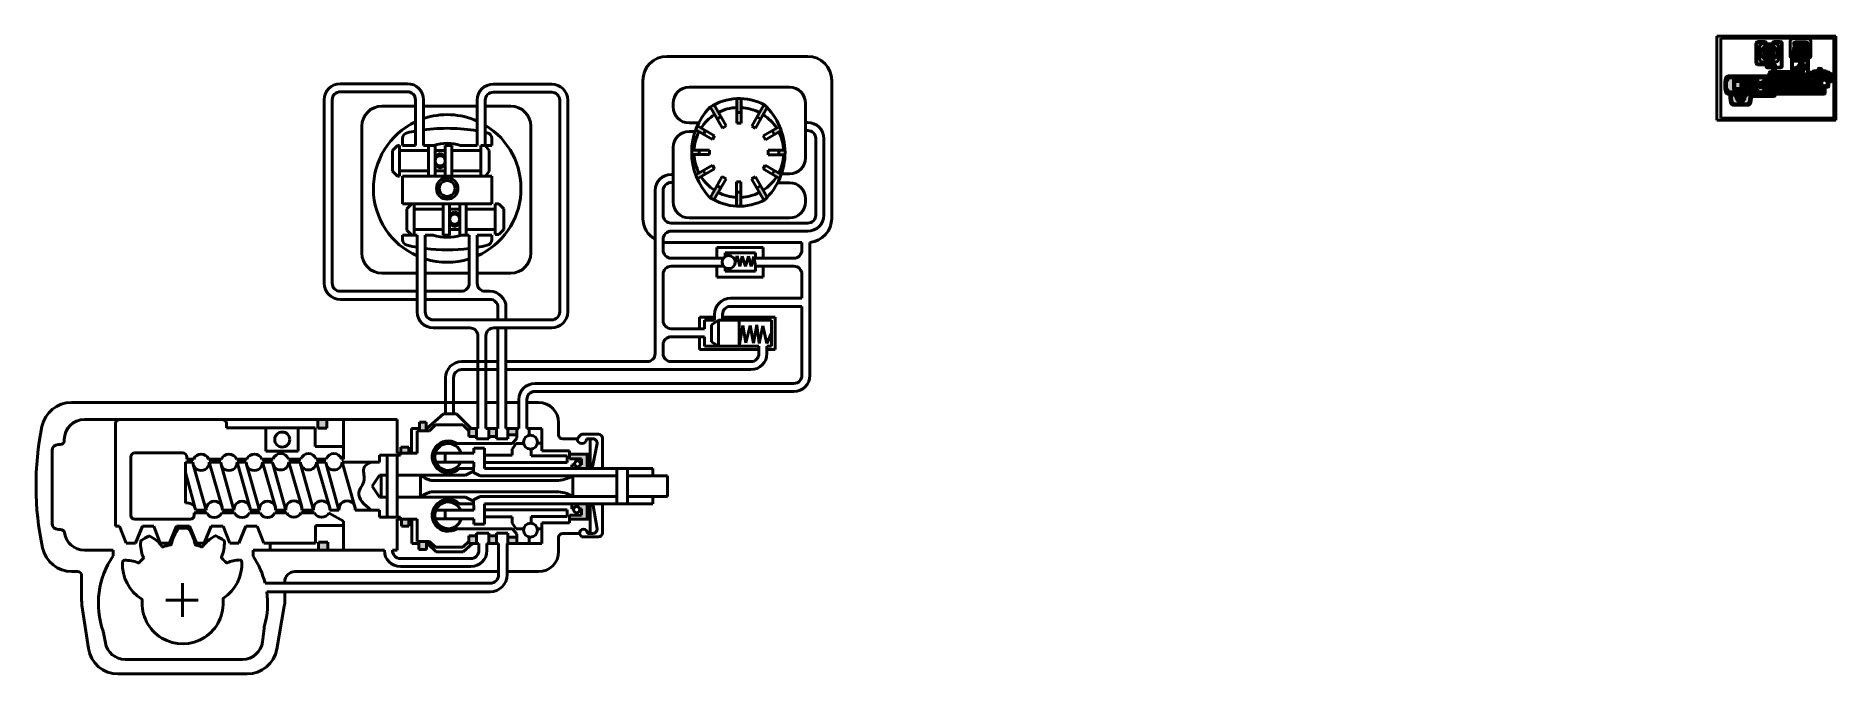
# Model space of a CAD drawing. Header units: millimetres. Extents: x 2894 to 11869, y 2137 to 5316.
import ezdxf

# ---------------------------------------------------------------- set-up
doc = ezdxf.new("R2010")
doc.units = ezdxf.units.MM
doc.linetypes.add('ACISOWELD', pattern=[3, 2, -1])
doc.layers.add('Layer1', color=7, linetype='Continuous', lineweight=50)

# ---------------------------------------------------------------- blocks, each defined once
blk = doc.blocks.new('*U3')
at = {"layer": 'Layer1'}
blk.add_line((10.8, 0), (-10.8, 0), dxfattribs=at)
blk = doc.blocks.new('*U4')
at = {"layer": 'Layer1', "color": 0, "linetype": 'ByBlock', "lineweight": -2, "transparency": 16777216}
for p, rotation in [((6300, 4908), 29.99999999999998), ((6498.5, 4907.7), 330.0000000000001), ((6227.3, 4835.5), 59.99999999999999), ((6571, 4834.9), 300.0000000000001), ((6200.5, 4736.4), 90), ((6597.4, 4735.7), 270), ((6226.9, 4637.1), 120), ((6570.6, 4636.5), 240), ((6299.4, 4564.4), 150), ((6398.6, 4537.6), 180), ((6497.8, 4564), 210)]:
    blk.add_blockref('*U3', p, dxfattribs=dict(at, rotation=rotation))
blk.add_blockref('*U3', (6399.3, 4934.4), dxfattribs=at)
blk = doc.blocks.new('*U5')
at = {"layer": 'Layer1'}
blk.add_line((1.2, 0), (-1.2, 0), dxfattribs=at)
blk = doc.blocks.new('*U6')
at = {"layer": 'Layer1', "color": 0, "linetype": 'ByBlock', "lineweight": -2, "transparency": 16777216}
for p, rotation in [((669.7, 511.5), 90), ((672.5, 500.8), 120), ((672.5, 522.2), 59.99999999999999), ((680.3, 493), 150.0000000000001), ((680.4, 530.1), 29.99999999999998), ((691, 490.1), 180), ((701.8, 530), 330.0000000000001), ((701.8, 492.9), 209.9999999999999), ((709.6, 500.7), 240), ((709.7, 522.2), 300.0000000000001), ((712.5, 511.5), 270)]:
    blk.add_blockref('*U5', p, dxfattribs=dict(at, rotation=rotation))
blk.add_blockref('*U5', (691.1, 532.9), dxfattribs=at)

msp = doc.modelspace()

# ---------------------------------------------------------------- hatches: boundary and pattern name
at = {"layer": 'Layer1'}
h = msp.add_hatch(dxfattribs=at)
h.set_pattern_fill('DOTS', color=256, scale=2)
h.set_pattern_definition([(0, (11537.4536, 5108.6506), (1.5875, 3.175), [0, -3.175])])
h.paths.add_polyline_path([(11541.2, 5111), (11539.6, 5111), (11539.6, 5130.5, -0.414214), (11543.9, 5134.8), (11552.7, 5134.8), (11552.7, 5139.2), (11543.9, 5139.2, 0.414214), (11535.3, 5130.5), (11535.3, 5111), (11534.2, 5111), (11525.2, 5103.2), (11524.8, 5103.2), (11524.8, 5102), (11526.6, 5102), (11529.9, 5105.1), (11544.6, 5105.1), (11547.8, 5101.9), (11547.8, 5103.2), (11549, 5103.2)])
h.paths.add_polyline_path([(11357.6, 5105.9, -0.414214), (11359.7, 5108), (11340.8, 5108, 0.426527), (11329.9, 5096.8, -0.426219), (11327.8, 5094.5), (11326.6, 5094.5, 0.414214), (11323.3, 5091.3), (11323.3, 5052.1, 0.414214), (11326.6, 5048.8), (11327.9, 5048.8, -0.373751), (11330.1, 5047, 0.373751), (11340.8, 5037.7), (11356.2, 5037.7), (11356.2, 5034.6, 0.237485), (11350.8, 4994, -0.039401), (11351.2, 4992.3), (11352.1, 4987.8, 0.363278), (11362.7, 4978.9), (11425.9, 4978.9, 0.379263), (11436.7, 4988.4), (11437.5, 4995.6, -0.035699), (11437.8, 4997.1, 0.101309), (11439, 5015.3), (11559.3, 5015.3, 0.414214), (11568.4, 5024.4), (11568.4, 5041.3), (11568.9, 5041.3), (11568.9, 5044.6), (11568.9, 5046.7), (11562.8, 5046.7), (11562.8, 5045.4), (11562.8, 5041.3), (11563.8, 5041.3), (11563.8, 5024.4, -0.414214), (11559.3, 5019.9), (11438.1, 5019.9, 0.087984), (11431.6, 5034.4), (11431.6, 5037.7), (11440.8, 5037.7), (11440.8, 5041.4), (11437.3, 5041.4), (11433.8, 5050.6), (11427.8, 5050.6), (11424, 5041.4), (11419.1, 5041.4), (11415.4, 5050.6), (11409.1, 5050.6), (11405.2, 5041.4), (11401.1, 5041.4), (11397.5, 5050.6), (11390.4, 5050.6), (11386.6, 5041.4), (11381.5, 5041.4), (11378.1, 5050.6), (11372, 5050.6), (11368.3, 5041.4), (11363.3, 5041.4), (11359.7, 5050.6), (11357.6, 5050.6)])
h.paths.add_polyline_path([(11371.3, 5042.8, -0.029805), (11375.5, 5045.2, -0.233036), (11375.9, 5045.2, -0.128936), (11382.5, 5039.6, 0.335821), (11383.2, 5039.4, -0.032767), (11387.2, 5040.5, 0.298817), (11387.6, 5040.9, -0.114775), (11391.5, 5049.3, -0.219338), (11391.9, 5049.5, -0.027841), (11396.4, 5049.5, -0.222544), (11396.8, 5049.2, -0.113765), (11400.4, 5040.8, 0.302029), (11400.8, 5040.4, -0.024968), (11403.9, 5039.5, 0.318894), (11404.5, 5039.7, -0.108992), (11411.2, 5045.3, -0.239097), (11411.7, 5045.3, -0.030273), (11415.9, 5042.9, -0.242691), (11416.2, 5042.4, -0.108047), (11414.6, 5033.9, 0.322617), (11414.8, 5033.3, -0.025173), (11417.1, 5031, 0.314536), (11417.7, 5030.9, -0.093533), (11424.4, 5032.4, -0.40727), (11425.5, 5031.4, -0.266486), (11415.7, 5011.8, 0.280007), (11415.4, 5011.3, -1.094526), (11371.9, 5010.8, 0.280195), (11371.6, 5011.3, -0.274069), (11361.3, 5031.2, -0.392964), (11362.3, 5032.2, -0.100513), (11369.6, 5030.9, 0.309948), (11370.2, 5031, -0.023995), (11372.4, 5033.2, 0.33123), (11372.6, 5033.8, -0.130356), (11371.1, 5042.4, -0.228415)], flags=16)
h.paths.add_polyline_path([(11509.2, 5053.6), (11509.2, 5054.3), (11510.9, 5054.3), (11510.9, 5055.5), (11499.7, 5055.5), (11499.7, 5059.3), (11486.6, 5059.3, 1.143247), (11477.9, 5059.3), (11472.9, 5059.3, 1.143247), (11464.2, 5059.3), (11457.9, 5059.3, 1.143247), (11449.2, 5059.3), (11443.8, 5059.3, 1.075756), (11435, 5059.3), (11430.1, 5059.3, 1.075756), (11421.3, 5059.3), (11415.1, 5059.3, 1.075756), (11406.3, 5059.3), (11400.7, 5059.3, 0.453529), (11395.2, 5062.9), (11395.2, 5085), (11399.3, 5085, 1.00724), (11408, 5085), (11414.2, 5085, 1.00724), (11423, 5085), (11427.9, 5085, 1.00724), (11436.7, 5085), (11442.1, 5085, 0.948361), (11450.9, 5085), (11457.1, 5085, 0.948361), (11465.8, 5085), (11470.8, 5085, 0.948361), (11479.5, 5085), (11499.7, 5085), (11499.7, 5088.8), (11510.9, 5088.8), (11510.9, 5089.9), (11509.2, 5089.9), (11509.2, 5108), (11480.3, 5108), (11480.3, 5093.5), (11480.3, 5086.7), (11479.3, 5086.7, 0.702101), (11471, 5086.7), (11465.6, 5086.7, 0.702101), (11457.3, 5086.7), (11450.6, 5086.7, 0.702101), (11442.4, 5086.7), (11436.3, 5086.7, 0.654795), (11428.3, 5086.7), (11422.6, 5086.7, 0.654795), (11414.6, 5086.7), (11407.7, 5086.7, 0.654795), (11399.6, 5086.7), (11395.8, 5086.7), (11395.8, 5087.8, 0.414214), (11393.7, 5090), (11367.9, 5090, 0.414214), (11365.8, 5087.8), (11365.8, 5056.4, 0.414214), (11367.9, 5054.3), (11397.7, 5054.3, 0.414214), (11399.9, 5056.4), (11399.9, 5057.7), (11406.7, 5057.7, 0.638196), (11414.7, 5057.7), (11421.7, 5057.7, 0.638196), (11429.7, 5057.7), (11435.4, 5057.7, 0.638196), (11443.4, 5057.7), (11449.7, 5057.7, 0.591709), (11457.4, 5057.7), (11464.7, 5057.7, 0.587675), (11472.3, 5057.7), (11480.3, 5053.2), (11480.3, 5050.9), (11480.3, 5037.7), (11502.3, 5037.7, 0.420401), (11510.9, 5028.9), (11548.9, 5028.9, 0.414214), (11557.5, 5037.5), (11557.5, 5041.3), (11558.6, 5041.3), (11558.6, 5045.4), (11558.6, 5046.7), (11551.9, 5046.7), (11551.9, 5045.4), (11551.9, 5041.3), (11553.2, 5041.3), (11553.2, 5037.5, -0.414214), (11548.9, 5033.2), (11510.9, 5033.2, -0.414214), (11506.6, 5037.5), (11506.6, 5037.7), (11509.2, 5037.7)], flags=17)
h.paths.add_polyline_path([(11520, 5177), (11478.6, 5177, -0.414214), (11474.3, 5181.3), (11474.3, 5280.1, -0.414214), (11478.6, 5284.4), (11514.7, 5284.4, -0.414214), (11519, 5280.1), (11519, 5255.6), (11512.1, 5255.6), (11512.1, 5259.2, -0.350998), (11514.6, 5262.4, -0.01143), (11519, 5263.2), (11519, 5268.2, 0.640466), (11520, 5196), (11520, 5200.7, -0.013876), (11514.6, 5201.8, -0.350998), (11512.1, 5204.9), (11512.1, 5207.2), (11517.2, 5207.2), (11514.5, 5209.9), (11514.5, 5221.4), (11517.2, 5224.1), (11512.1, 5224.1), (11512.1, 5239), (11526.1, 5239), (11526.1, 5241.8), (11510.5, 5241.8), (11510.5, 5239), (11509.4, 5239), (11506.7, 5241.7), (11506.7, 5252.9), (11509.4, 5255.6), (11510.5, 5255.6), (11510.5, 5252.8), (11526.1, 5252.8), (11526.1, 5255.6), (11523.4, 5255.6), (11523.4, 5280.1, 0.414214), (11514.7, 5288.8), (11478.6, 5288.8, 0.414214), (11469.9, 5280.1), (11469.9, 5181.3, 0.414214), (11478.6, 5172.7), (11520, 5172.7)])
h.paths.add_polyline_path([(11601, 5166), (11601, 5279.9, 0.414214), (11592.4, 5288.5), (11561, 5288.5, 0.414214), (11552.3, 5279.9), (11552.3, 5255.6), (11543.3, 5255.6, 0.143303), (11529.7, 5255.8), (11529.7, 5252.8), (11535.1, 5252.8), (11535.1, 5255.6), (11538.6, 5255.6), (11538.6, 5252.8), (11554.2, 5252.8), (11554.2, 5255.6), (11556.1, 5255.6), (11556.6, 5255.6), (11556.6, 5279.9, -0.414214), (11561, 5284.2), (11592.4, 5284.2, -0.414214), (11596.7, 5279.9), (11596.7, 5166, -0.414214), (11592.4, 5161.6), (11528.6, 5161.6, -0.414214), (11524.3, 5166), (11524.3, 5207.2), (11528.6, 5207.2, 0.146879), (11543.7, 5207.2), (11546.4, 5207.2), (11546.4, 5224.1), (11542.9, 5224.1), (11542.9, 5210.3), (11537.5, 5210.3), (11537.5, 5207.2), (11533.9, 5207.2), (11533.9, 5210.3), (11518.3, 5210.3), (11518.3, 5207.2), (11520, 5207.2), (11520, 5166, 0.414214), (11528.6, 5157.3), (11548.4, 5157.3, -0.414214), (11552.7, 5153), (11552.7, 5139.2), (11557, 5139.2), (11557, 5153, -0.414214), (11561.3, 5157.3), (11592.4, 5157.3, 0.414214)])
h.paths.add_polyline_path([(11557, 5134.8), (11552.7, 5134.8), (11552.7, 5103.2), (11551.9, 5103.2), (11551.9, 5098.8), (11551.9, 5097.5), (11558.6, 5097.5), (11558.6, 5098.8), (11558.6, 5103.2), (11557, 5103.2)], flags=17)
h.paths.add_polyline_path([(11567.8, 5157.3), (11563.5, 5157.3), (11563.5, 5103.2), (11562.8, 5103.2), (11562.8, 5098.8), (11562.8, 5097.5), (11568.9, 5097.5), (11568.9, 5099.7), (11568.9, 5103.2), (11567.8, 5103.2)], flags=17)
h.paths.add_polyline_path([(11559.2, 5177), (11556.6, 5177, -0.414214), (11552.3, 5181.3), (11552.3, 5207.2), (11560.2, 5207.2), (11560.2, 5204.9, -0.350879), (11557.7, 5201.8, -0.013881), (11552.3, 5200.7), (11552.3, 5196.1, 0.606241), (11556.6, 5266.4), (11556.6, 5262.6, -0.002693), (11557.7, 5262.4, -0.350879), (11560.2, 5259.2), (11560.2, 5255.6), (11556.6, 5255.6), (11558.8, 5252.9), (11558.8, 5241.7), (11556.8, 5239), (11560.2, 5239), (11560.2, 5224.1), (11546.4, 5224.1), (11546.4, 5221.3), (11562, 5221.3), (11562, 5224.1), (11563.9, 5224.1), (11566.6, 5221.4), (11566.6, 5210.2), (11563.9, 5207.5), (11562, 5207.5), (11562, 5210.3), (11546.4, 5210.3), (11546.4, 5207.2), (11548, 5207.2), (11548, 5181.3, -0.414214), (11543.7, 5177), (11524.3, 5177), (11524.3, 5172.7), (11559.2, 5172.7, -0.414214), (11563.5, 5168.4), (11563.5, 5161.6), (11567.8, 5161.6), (11567.8, 5168.4, 0.414214)], flags=17)
h.paths.add_polyline_path([(11580.2, 5103.2), (11579.1, 5103.2), (11579.1, 5118.8, -0.414214), (11583.4, 5123.1), (11722.9, 5123.1, 0.414214), (11731.5, 5131.7), (11731.5, 5203.4, 0.386316), (11743.2, 5216.3), (11743.2, 5290.5, 0.414214), (11730.3, 5303.5), (11654.5, 5303.5, 0.414214), (11641.5, 5290.5), (11641.5, 5216.3, 0.271022), (11648.1, 5205), (11648.1, 5231.3, -0.414214), (11656.8, 5239.9), (11657.8, 5239.9), (11657.8, 5254.4, -0.414214), (11666.5, 5263), (11669.7, 5263, -0.035358), (11671.6, 5267.6), (11666.5, 5267.6, -0.414214), (11657.8, 5276.3), (11657.8, 5278.2, -0.414214), (11666.5, 5286.9), (11720.5, 5286.9, -0.414214), (11729.1, 5278.2), (11729.1, 5267.9), (11730.3, 5267.9, -0.414214), (11738.9, 5259.2), (11738.9, 5218, -0.414214), (11730.3, 5209.4), (11656.8, 5209.4, 0.414214), (11652.4, 5205.1), (11652.4, 5203.5, 0.03936), (11654.5, 5203.3), (11727.2, 5203.3), (11727.2, 5199.2, -0.414214), (11722.9, 5194.8), (11706.3, 5194.8), (11702.1, 5194.8), (11702.1, 5197.7), (11685.8, 5197.7), (11685.8, 5195.7, -0.591115), (11691.2, 5192.7, -0.070073), (11691.1, 5191.8), (11692.3, 5196.1), (11693.8, 5190.4), (11694.9, 5195.9), (11696.8, 5190.4), (11698.4, 5195.9), (11699.9, 5190.4), (11701.2, 5195.7), (11702.1, 5190.5), (11706.3, 5190.5), (11722.9, 5190.5, -0.414214), (11727.2, 5186.2), (11727.2, 5173.2), (11688.7, 5173.2, 0.414214), (11680.1, 5164.6), (11680.1, 5161.4), (11674.7, 5161.4), (11674.7, 5156.9), (11656.8, 5156.9, -0.414214), (11652.4, 5161.2), (11652.4, 5186.2, -0.414214), (11656.8, 5190.5), (11681.4, 5190.5), (11685, 5190.5, -0.172689), (11684.2, 5192.7, -0.161685), (11684.9, 5194.8), (11681.4, 5194.8), (11656.8, 5194.8, -0.414214), (11652.4, 5199.2), (11652.4, 5205.1, -0.414214), (11656.8, 5209.4), (11730.3, 5209.4, 0.414214), (11738.9, 5218), (11738.9, 5259.2, 0.414214), (11730.3, 5267.9), (11729.1, 5267.9), (11729.1, 5263.5), (11730.3, 5263.5, -0.414214), (11734.6, 5259.2), (11734.6, 5218, -0.414214), (11730.3, 5213.7), (11656.8, 5213.7, -0.414214), (11652.4, 5218), (11652.4, 5231.3, -0.414214), (11656.8, 5235.6), (11657.8, 5235.6), (11657.8, 5239.9), (11656.8, 5239.9, 0.414214), (11648.1, 5231.3), (11648.1, 5143.5, -0.414214), (11643.8, 5139.2), (11567.8, 5139.2), (11567.8, 5134.8), (11699.7, 5134.8, 0.414214), (11708.3, 5143.5), (11708.3, 5145.6), (11708.3, 5147.5), (11710.9, 5147.5), (11710.9, 5154.4), (11708.2, 5149), (11706.1, 5158.4), (11704.2, 5149), (11702.8, 5158.9), (11701, 5149.1), (11699.4, 5158.6), (11696.9, 5149.2), (11695.3, 5158.7), (11693.5, 5147.5), (11704, 5147.5), (11704, 5145.6), (11704, 5143.5, -0.414214), (11699.7, 5139.2), (11656.8, 5139.2, -0.414214), (11652.4, 5143.5), (11652.4, 5148.3, -0.414214), (11656.8, 5152.6), (11674.7, 5152.6), (11674.7, 5147.5), (11682.3, 5147.5), (11678.5, 5149.9), (11678.5, 5159), (11682.3, 5161.4), (11684.4, 5161.4), (11684.4, 5164.6, -0.414214), (11688.7, 5168.9), (11727.2, 5168.9), (11727.2, 5131.7, -0.414214), (11722.9, 5127.4), (11583.4, 5127.4, 0.414214), (11574.7, 5118.8), (11574.7, 5103.2), (11573.6, 5103.2), (11573.6, 5099.7), (11573.6, 5098), (11571.3, 5095), (11541.4, 5095, 2.063604), (11542.6, 5081.6), (11550.4, 5081.6), (11550.4, 5085.1), (11543.4, 5085.1, -5.887569), (11543.6, 5089.8), (11550.4, 5089.8), (11550.4, 5092.6), (11556.2, 5092.6), (11556.2, 5088.7), (11571.1, 5088.7), (11571.1, 5092), (11573.3, 5095.1), (11577.3, 5095.1, -0.049404), (11577.3, 5095.8, -0.352622), (11580.2, 5099.4)])
h.paths.add_polyline_path([(11523.4, 5270), (11523.4, 5263.9, -0.074084), (11552.3, 5263.4), (11552.3, 5268.7, 0.188874)], flags=17)
h.paths.add_polyline_path([(11548, 5200.1, -0.060489), (11524.3, 5200.1), (11524.3, 5194.4, 0.152505), (11548, 5194.4)], flags=17)
h.paths.add_polyline_path([(11657.8, 5225.1), (11657.8, 5235.6), (11656.8, 5235.6, 0.414214), (11652.4, 5231.3), (11652.4, 5218, 0.414214), (11656.8, 5213.7), (11730.3, 5213.7, 0.414214), (11734.6, 5218), (11734.6, 5259.2, 0.414214), (11730.3, 5263.5), (11729.1, 5263.5), (11729.1, 5248.9, -0.414214), (11720.5, 5240.2), (11716.1, 5240.2, -0.036742), (11714.1, 5235.5), (11720.5, 5235.5, -0.414214), (11729.1, 5226.8), (11729.1, 5225.1, -0.414214), (11720.5, 5216.5), (11666.5, 5216.5, -0.414214)], flags=17)
h = msp.add_hatch(dxfattribs=at)
h.set_pattern_fill('ANSI31', color=256)
h.paths.add_polyline_path([(11414.5, 5033.5, 0.112906), (11416.2, 5042.4, 0.242691), (11415.9, 5042.9, 0.030273), (11411.7, 5045.3, 0.239097), (11411.2, 5045.3, 0.113782), (11404.2, 5039.4, 0.030801), (11400.4, 5040.5, 0.118251), (11396.8, 5049.2, 0.222544), (11396.4, 5049.5, 0.027841), (11391.9, 5049.5, 0.219338), (11391.5, 5049.3, 0.119204), (11387.6, 5040.6, 0.038775), (11382.8, 5039.3, 0.135058), (11375.9, 5045.2, 0.233036), (11375.5, 5045.2, 0.029805), (11371.3, 5042.8, 0.228415), (11371.1, 5042.4, 0.136374), (11372.7, 5033.4, 0.030073), (11370, 5030.7, 0.105545), (11362.3, 5032.2, 0.392964), (11361.3, 5031.2, 0.278106), (11371.9, 5011.1, 1.111245), (11415.4, 5011.7, 0.270504), (11425.5, 5031.4, 0.40727), (11424.4, 5032.4, 0.098649), (11417.3, 5030.8, 0.031196)])
h.paths.add_polyline_path([(11729.1, 5225.1), (11729.1, 5226.8, 0.414214), (11720.5, 5235.5), (11714.1, 5235.5, -0.086067), (11706.8, 5225.9), (11706.7, 5226, -0.270993), (11677.5, 5227.6, -0.277685), (11669.7, 5263), (11666.5, 5263, 0.414214), (11657.8, 5254.4), (11657.8, 5225.1, 0.414214), (11666.5, 5216.5), (11720.5, 5216.5, 0.414214)])
h.paths.add_polyline_path([(11729.1, 5278.2, 0.414214), (11720.5, 5286.9), (11666.5, 5286.9, 0.414214), (11657.8, 5278.2), (11657.8, 5276.3, 0.414214), (11666.5, 5267.6), (11671.6, 5267.6, -0.075946), (11677.8, 5276.3), (11677.8, 5276.2, -0.270868), (11707, 5277.4, -0.294834), (11716.1, 5240.2), (11720.5, 5240.2, 0.414214), (11729.1, 5248.9)])
h.paths.add_polyline_path([(11706.3, 5190.5), (11702.1, 5190.5), (11702.1, 5187.8), (11685.8, 5187.8), (11685.8, 5189.8, -0.080709), (11685, 5190.5), (11681.4, 5190.5), (11681.4, 5184.5), (11706.3, 5184.5)])
h.paths.add_polyline_path([(11706.3, 5200.6), (11681.4, 5200.6), (11681.4, 5194.8), (11684.9, 5194.8, -0.091494), (11685.8, 5195.7), (11685.8, 5197.7), (11702.1, 5197.7), (11702.1, 5194.8), (11706.3, 5194.8)])
h.paths.add_polyline_path([(11674.7, 5161.4), (11680.1, 5161.4), (11680.1, 5163), (11671.9, 5163), (11671.9, 5156.9), (11674.7, 5156.9)])
h.paths.add_polyline_path([(11712.7, 5163), (11684.4, 5163), (11684.4, 5161.4), (11693.5, 5161.4), (11710.9, 5161.4), (11710.9, 5147.5), (11708.3, 5147.5), (11708.3, 5145.6), (11712.7, 5145.6)])
h.paths.add_polyline_path([(11704, 5147.5), (11674.7, 5147.5), (11674.7, 5152.6), (11671.9, 5152.6), (11671.9, 5145.6), (11704, 5145.6)])
h = msp.add_hatch(dxfattribs=at)
h.set_pattern_fill('ANSI31', color=256, angle=90)
h.paths.add_polyline_path([(11552.3, 5263.4, 0.074084), (11523.4, 5263.9), (11523.4, 5255.6), (11529, 5255.6, -0.1511), (11543.3, 5255.6), (11552.3, 5255.6)])
h.paths.add_polyline_path([(11519, 5263.2, 0.01143), (11514.6, 5262.4, 0.350998), (11512.1, 5259.2), (11512.1, 5255.6), (11519, 5255.6)])
h.paths.add_polyline_path([(11557.7, 5262.4, 0.002693), (11556.6, 5262.6), (11556.6, 5255.6), (11560.2, 5255.6), (11560.2, 5259.2, 0.350879)])
h.paths.add_polyline_path([(11560.2, 5239), (11512.1, 5239), (11512.1, 5224.1), (11560.2, 5224.1)])
h.paths.add_polyline_path([(11530.4, 5231.5, -1), (11541.9, 5231.5, -1)], flags=16)
h.paths.add_polyline_path([(11531.9, 5231.5, -1), (11540.4, 5231.5, -1)], flags=0)
h.paths.add_polyline_path([(11560.2, 5204.9), (11560.2, 5207.2), (11552.3, 5207.2), (11552.3, 5200.7, 0.013881), (11557.7, 5201.8, 0.350879)])
h.paths.add_polyline_path([(11548, 5207.2), (11543.7, 5207.2, -0.146879), (11528.6, 5207.2), (11524.3, 5207.2), (11524.3, 5200.1, 0.060489), (11548, 5200.1)])
h.paths.add_polyline_path([(11520, 5207.2), (11517.2, 5207.2), (11512.1, 5207.2), (11512.1, 5204.9, 0.350998), (11514.6, 5201.8, 0.013876), (11520, 5200.7)])
h = msp.add_hatch(color=256, dxfattribs=at)
h.dxf.hatch_style = 1
h.paths.add_polyline_path([(11708.5, 5275.9, 0.01716), (11706.8, 5277.6), (11703, 5270.9), (11705, 5269.7)])
h.paths.add_polyline_path([(11694.4, 5280.8, 0.020155), (11692.1, 5280.8), (11692.1, 5273.2), (11694.4, 5273.2)])
h.paths.add_polyline_path([(11679.8, 5277.4, 0.020155), (11677.8, 5276.2), (11681.5, 5269.8), (11683.6, 5270.9)])
h.paths.add_polyline_path([(11670.9, 5266.1, 0.016746), (11670, 5263.9), (11674.1, 5261.5), (11675.3, 5263.5)])
h.paths.add_polyline_path([(11671.8, 5253), (11667.8, 5253, 0.016585), (11667.8, 5250.6), (11671.8, 5250.6)])
h.paths.add_polyline_path([(11675.2, 5240.1), (11674.1, 5242.1), (11669.9, 5239.7, 0.016751), (11670.8, 5237.5)])
h.paths.add_polyline_path([(11683.5, 5232.6), (11681.5, 5233.8), (11677.7, 5227.4, 0.020155), (11679.8, 5226.2)])
h.paths.add_polyline_path([(11694.4, 5230.3), (11692, 5230.3), (11692, 5222.8, 0.020155), (11694.4, 5222.8)])
h.paths.add_polyline_path([(11704.9, 5233.8), (11702.9, 5232.6), (11706.7, 5226, 0.004198), (11707.1, 5226.3, 0.013604), (11708.5, 5227.6)])
h.paths.add_polyline_path([(11712.3, 5242), (11711.2, 5240), (11715.1, 5237.7, 0.016766), (11716, 5239.9)])
h.paths.add_polyline_path([(11718, 5252.9), (11714.7, 5252.9), (11714.7, 5250.6), (11718, 5250.6, 0.016585)])
h.paths.add_polyline_path([(11716, 5263.5, 0.016771), (11715.2, 5265.7), (11711.2, 5263.5), (11712.4, 5261.4)])
h = msp.add_hatch(dxfattribs=at)
h.set_pattern_fill('ANSI31', color=256, scale=2)
h.paths.add_polyline_path([(11714.8, 5262.8), (11707.5, 5258.6), (11706.3, 5260.6), (11713.6, 5264.8, 0.107162), (11706.4, 5272.1), (11702.2, 5264.8), (11700.1, 5266), (11704.3, 5273.3, 0.107162), (11694.4, 5275.9), (11694.4, 5267.5), (11692.1, 5267.5), (11692.1, 5275.9, 0.107162), (11682.2, 5273.3), (11686.4, 5266), (11684.4, 5264.9), (11680.2, 5272.1, 0.107405), (11672.9, 5264.9), (11680.2, 5260.7), (11679, 5258.7), (11671.7, 5262.9, 0.107349), (11669.1, 5253), (11677.5, 5253), (11677.5, 5250.6), (11669.1, 5250.6, 0.107228), (11671.7, 5240.8), (11679, 5244.9), (11680.1, 5242.9), (11672.9, 5238.7, 0.107162), (11680.1, 5231.4), (11684.3, 5238.7), (11686.3, 5237.6), (11682.1, 5230.3, 0.107162), (11692, 5227.6), (11692, 5236), (11694.4, 5236), (11694.4, 5227.6, 0.107162), (11704.3, 5230.2), (11700.1, 5237.5), (11702.1, 5238.7), (11706.3, 5231.4, 0.107162), (11713.6, 5238.6), (11706.3, 5242.8), (11707.4, 5244.9), (11714.7, 5240.7, 0.107162), (11717.4, 5250.6), (11709, 5250.6), (11709, 5252.9), (11717.4, 5252.9, 0.107162)])
h = msp.add_hatch(dxfattribs=at)
h.set_pattern_fill('ANSI31', color=256, scale=0.9)
h.paths.add_polyline_path([(11535.3, 5117.1), (11333.8, 5117.1, 0.356451), (11317.9, 5104.2, 0.10331), (11318.2, 5038.9, 0.353786), (11334.1, 5026.1), (11337.1, 5026.1, -0.414214), (11339.3, 5023.9), (11339.3, 5010.4, 0.037269), (11339.5, 5008), (11342.9, 4984.8, 0.371214), (11359, 4971), (11428.4, 4971, 0.363994), (11444.3, 4984.4), (11448.4, 5007.6, 0.04364), (11448.7, 5010.4), (11448.7, 5015.3), (11439, 5015.3, -0.101309), (11437.8, 4997.1, 0.035699), (11437.5, 4995.6), (11436.7, 4988.4, -0.379263), (11425.9, 4978.9), (11362.7, 4978.9, -0.363278), (11352.1, 4987.8), (11351.2, 4992.3, 0.039401), (11350.8, 4994, -0.237485), (11356.2, 5034.6), (11356.2, 5037.7), (11340.8, 5037.7, -0.373751), (11330.1, 5047, 0.373751), (11327.9, 5048.8), (11326.6, 5048.8, -0.414214), (11323.3, 5052.1), (11323.3, 5091.3, -0.414214), (11326.6, 5094.5), (11327.8, 5094.5, 0.427763), (11330, 5096.8, -0.426219), (11340.8, 5108), (11509.2, 5108), (11509.2, 5089.9), (11511.2, 5089.9), (11511.2, 5093.2), (11515.5, 5093.2), (11515.5, 5089.9), (11516.9, 5089.9), (11516.9, 5103.2), (11521.2, 5103.2), (11521.2, 5106.6), (11524.8, 5106.6), (11524.8, 5103.2), (11525.2, 5103.2), (11534.2, 5111), (11535.3, 5111)])
h.paths.add_polyline_path([(11502.3, 5037.5), (11502.3, 5037.7), (11431.6, 5037.7), (11431.6, 5034.4, -0.087984), (11438.1, 5019.9), (11448.7, 5019.9), (11448.7, 5020.7, -0.414214), (11454.1, 5026.1), (11563.8, 5026.1), (11563.8, 5031.1), (11554.7, 5031.1, -0.186557), (11548.9, 5028.9), (11510.9, 5028.9, -0.414214)])
h.paths.add_polyline_path([(11552.7, 5117.1), (11539.6, 5117.1), (11539.6, 5111), (11541.2, 5111), (11549, 5103.2), (11552.7, 5103.2)])
h.paths.add_polyline_path([(11563.5, 5117.1), (11557, 5117.1), (11557, 5103.2), (11563.5, 5103.2)])
h.paths.add_polyline_path([(11574.7, 5117.1), (11567.8, 5117.1), (11567.8, 5103.2), (11574.7, 5103.2)])
h.paths.add_polyline_path([(11520.8, 5041.3), (11517, 5041.3), (11517, 5054.3), (11515.5, 5054.3), (11515.5, 5050.5), (11511.6, 5050.5), (11511.6, 5054.3), (11510.9, 5054.3), (11509.2, 5054.3), (11509.2, 5053.6), (11509.2, 5037.7), (11506.6, 5037.7, 0.426619), (11510.9, 5033.2), (11548.9, 5033.2, 0.022382), (11549.3, 5033.2), (11547.8, 5034.1), (11551.1, 5036.1), (11551.1, 5037.1), (11553.2, 5037.1, 0.022806), (11553.2, 5037.5), (11553.2, 5041.3), (11549.8, 5041.3), (11544.7, 5036.7), (11530.2, 5036.7), (11525.6, 5041.3), (11525.1, 5041.3), (11525.1, 5038.1), (11520.8, 5038.1)])
h.paths.add_polyline_path([(11551.1, 5036.1), (11547.8, 5034.1), (11549.3, 5033.2, 0.111726), (11551.1, 5033.8)], flags=17)
h.paths.add_polyline_path([(11563.8, 5041.3), (11557.5, 5041.3), (11557.5, 5037.5, -0.01139), (11557.5, 5037.1), (11563.8, 5037.1)])
h.paths.add_polyline_path([(11563.8, 5037.1), (11557.5, 5037.1, -0.029116), (11557.4, 5036.1), (11563.8, 5036.1)])
h.paths.add_polyline_path([(11563.8, 5032.1), (11555.7, 5032.1, -0.039742), (11554.7, 5031.1), (11563.8, 5031.1)], flags=17)
h.paths.add_polyline_path([(11577.7, 5031.1), (11568.4, 5031.1), (11568.4, 5026.1), (11577.7, 5026.1)])
h.paths.add_polyline_path([(11577.7, 5041.3), (11568.4, 5041.3), (11568.4, 5037.1), (11577.7, 5037.1)])
h.paths.add_polyline_path([(11577.7, 5037.1), (11568.4, 5037.1), (11568.4, 5036.1), (11577.7, 5036.1)])
h.paths.add_polyline_path([(11577.7, 5032.1), (11568.4, 5032.1), (11568.4, 5031.1), (11577.7, 5031.1)])
h = msp.add_hatch(dxfattribs=at)
h.set_pattern_fill('ANSI31', color=256, scale=0.9, angle=84)
h.paths.add_polyline_path([(11617.5, 5062.7), (11613.2, 5062.7), (11613.2, 5054.3), (11602, 5054.3), (11602, 5052.4), (11587.1, 5052.4), (11587.1, 5041.3), (11577.7, 5041.3), (11577.7, 5037.1), (11614.5, 5037.1), (11614.5, 5040.1), (11617.5, 5040.1)])
h.paths.add_polyline_path([(11617.5, 5028.1), (11614.5, 5028.1), (11614.5, 5029.1), (11614.5, 5031.1), (11577.7, 5031.1), (11577.7, 5026.1), (11617.5, 5026.1)])
h.paths.add_polyline_path([(11617.5, 5117.1), (11579.1, 5117.1), (11579.1, 5103.2), (11587.1, 5103.2), (11587.1, 5091.2), (11602, 5091.2), (11602, 5089.3), (11613.2, 5089.3), (11613.2, 5081.6), (11617.5, 5081.6)])
h = msp.add_hatch(dxfattribs=at)
h.set_pattern_fill('ANSI31', color=256, scale=1.3)
h.paths.add_polyline_path([(11736.6, 5081.6), (11669.5, 5081.6), (11669.5, 5093.9), (11617.5, 5093.9), (11617.5, 5117.6), (11722.9, 5117.6), (11722.9, 5123.1, 0.350822), (11731.3, 5129.9), (11736.6, 5129.9), (11736.6, 5112.1), (11736.6, 5097)])
h.paths.add_polyline_path([(11736.6, 5047.2), (11736.6, 5062.7), (11669.5, 5062.7), (11669.5, 5049.8), (11617.5, 5049.8), (11617.5, 5040.1), (11621.9, 5040.1), (11621.9, 5028.1), (11617.5, 5028.1), (11617.5, 5026.1), (11736.6, 5026.1)])
h.paths.add_polyline_path([(11726.8, 5129.9), (11722.9, 5129.9), (11722.9, 5127.4, 0.286635)], flags=17)
h = msp.add_hatch(dxfattribs=at)
h.set_pattern_fill('ANSI31', color=256, scale=0.4, angle=90)
h.paths.add_polyline_path([(11770.5, 5080.6), (11769.4, 5081.6), (11767.1, 5081.6), (11767.1, 5080.1), (11765.8, 5080.1), (11765.8, 5081.6), (11764.4, 5081.6), (11764.4, 5079.6), (11750.2, 5079.6), (11750.2, 5081.6), (11669.5, 5081.6), (11669.5, 5086.4), (11623.8, 5086.6), (11623.8, 5081.6), (11650.1, 5081.6), (11650.1, 5079.6), (11657.3, 5079.6), (11662.3, 5071.8), (11657.4, 5064.6), (11650.1, 5064.6), (11650.1, 5062.7), (11623.8, 5062.7), (11623.8, 5057.7), (11669.5, 5057.7), (11669.5, 5062.7), (11730.8, 5062.7), (11765.8, 5062.7), (11765.8, 5064.2), (11767.1, 5064.2), (11767.1, 5062.7), (11769.4, 5062.7), (11770.5, 5063.6), (11770.5, 5080)])
h.paths.add_polyline_path([(11748.1, 5093.1), (11744.7, 5093.1), (11744.7, 5090.4, -0.252916), (11745.8, 5088.3, -0.252916), (11744.7, 5086.3), (11744.7, 5083.5), (11748.1, 5083.5)])
h.paths.add_polyline_path([(11748.1, 5060.7), (11746.4, 5060.7), (11744.7, 5060.7), (11744.7, 5058, -0.252916), (11745.8, 5055.9, -0.252916), (11744.7, 5053.8), (11744.7, 5051.1), (11748.1, 5051.1)])
h.paths.add_polyline_path([(11777.3, 5121.6), (11767.7, 5121.6), (11767.7, 5118.2), (11770.4, 5118.2, -0.5404), (11774.6, 5118.2), (11777.3, 5118.2)])
h.paths.add_polyline_path([(11809.7, 5121.6), (11800.1, 5121.6), (11800.1, 5118.2), (11802.8, 5118.2, -0.5404), (11807, 5118.2), (11809.7, 5118.2)])
h = msp.add_hatch(dxfattribs=at)
h.set_pattern_fill('ANSI31', color=256, scale=0.7, angle=90)
edge = h.paths.add_edge_path()
edge.add_line((11821.5, 5108.5), (11818, 5112.1))
edge.add_line((11818, 5112.1), (11800.1, 5112.1))
edge.add_line((11800.1, 5112.1), (11800.1, 5113.8))
edge.add_line((11800.1, 5113.8), (11798.1, 5113.8))
edge.add_line((11798.1, 5113.8), (11798.1, 5153))
edge.add_spline(control_points=[(11798.1, 5153), (11795.4, 5151.8), (11791.1, 5149.9), (11788.3, 5153.9), (11787.3, 5154.9)], knot_values=[9.910441, 9.910441, 9.910441, 9.910441, 17.745124, 21.954268, 21.954268, 21.954268, 21.954268], degree=3, periodic=0)
edge.add_spline(control_points=[(11787.3, 5154.9), (11786.9, 5155.3), (11784.5, 5157.2), (11781.6, 5154), (11779.2, 5151.3)], knot_values=[0, 0, 0, 0, 1.731563, 9.910441, 9.910441, 9.910441, 9.910441], degree=3, periodic=0)
edge.add_line((11779.2, 5151.3), (11779.2, 5113.8))
edge.add_line((11779.2, 5113.8), (11777.3, 5113.8))
edge.add_line((11777.3, 5113.8), (11777.3, 5112.1))
edge.add_line((11777.3, 5112.1), (11760.6, 5112.1))
edge.add_line((11760.6, 5112.1), (11758.8, 5112.1))
edge.add_line((11758.8, 5112.1), (11755.2, 5108.5))
edge.add_line((11755.2, 5108.5), (11769.4, 5094.4))
edge.add_line((11769.4, 5094.4), (11779.2, 5094.4))
edge.add_line((11779.2, 5094.4), (11779.2, 5031.1))
edge.add_line((11779.2, 5031.1), (11798.1, 5031.1))
edge.add_line((11798.1, 5031.1), (11798.1, 5040.7))
edge.add_line((11798.1, 5040.7), (11798.1, 5041.3))
edge.add_line((11798.1, 5041.3), (11798.1, 5094.4))
edge.add_line((11798.1, 5094.4), (11807.4, 5094.4))
edge.add_line((11807.4, 5094.4), (11821.5, 5108.5))
h.paths.add_polyline_path([(11738.6, 5097), (11736.6, 5097), (11736.6, 5081.6), (11738.6, 5081.6)])
h.paths.add_polyline_path([(11738.6, 5062.7), (11736.6, 5062.7), (11736.6, 5047.2), (11738.6, 5047.2)])
h = msp.add_hatch(dxfattribs=at)
h.set_pattern_fill('ANSI31', color=256, scale=1.4, angle=90)
h.paths.add_polyline_path([(11833.6, 5066.4), (11833.6, 5083.6, -0.414214), (11838.6, 5088.6), (11844.8, 5088.6, 0.414214), (11849.8, 5093.6), (11849.8, 5124.9, 0.414214), (11844.8, 5129.9), (11825.7, 5129.9), (11825.7, 5120.6), (11828.2, 5120.6, -0.414214), (11833.2, 5115.6), (11833.2, 5103.9), (11826.2, 5095.9, 0.181772), (11825, 5092.6), (11825, 5069.8), (11812.7, 5069.8, 0.414214), (11807.7, 5064.8), (11807.7, 5046.6), (11807.7, 5040.7), (11807.7, 5031.1), (11806, 5031.1), (11806, 5029), (11771.4, 5029), (11771.4, 5031.1), (11769.7, 5031.1), (11769.7, 5042), (11767.2, 5042), (11761.3, 5035.7, -0.20762), (11757.6, 5034.1), (11755.2, 5034.1), (11736.6, 5034.1), (11736.6, 5026.1), (11809.9, 5026.1, 0.414214), (11814.9, 5031.1), (11814.9, 5056.4, -0.414214), (11819.9, 5061.4), (11828.6, 5061.4, 0.414214)])
h.paths.add_polyline_path([(11825.7, 5129.9), (11825, 5129.2), (11825, 5121.2), (11825.7, 5120.6)], flags=17)
h.paths.add_polyline_path([(11751.7, 5129.9), (11743.2, 5129.9), (11736.6, 5129.9), (11736.6, 5112.1), (11739.5, 5112.1, 0.206898), (11743.1, 5113.7), (11749.6, 5120.6), (11751.7, 5120.6)], flags=17)
h.paths.add_polyline_path([(11752.3, 5129.2), (11751.7, 5129.9), (11751.7, 5120.6), (11752.3, 5121.2)], flags=17)
h = msp.add_hatch(dxfattribs=at)
h.set_pattern_fill('ANSI31', color=256, scale=0.4, angle=94)
h.paths.add_polyline_path([(11777.3, 5113.8), (11777.3, 5115.5), (11774.6, 5115.5, -0.5404), (11770.4, 5115.5), (11767.7, 5115.5), (11767.7, 5112.1), (11777.3, 5112.1)])
h.paths.add_polyline_path([(11809.7, 5115.5), (11807, 5115.5, -0.5404), (11802.8, 5115.5), (11800.1, 5115.5), (11800.1, 5112.1), (11809.7, 5112.1)])
h.paths.add_polyline_path([(11740.8, 5088.3, -0.252916), (11742, 5090.4), (11742, 5093.1), (11738.6, 5093.1), (11738.6, 5083.5), (11742, 5083.5), (11742, 5086.3, -0.252916)])
h.paths.add_polyline_path([(11742, 5058), (11742, 5060.7), (11738.6, 5060.7), (11738.6, 5051.1), (11742, 5051.1), (11742, 5053.8, -0.252916), (11740.8, 5055.9, -0.252916)])
h.paths.add_polyline_path([(11773.1, 5033.8, -0.252916), (11772, 5035.9, -0.252916), (11773.1, 5038), (11773.1, 5040.7), (11769.7, 5040.7), (11769.7, 5031.1), (11773.1, 5031.1)])
h.paths.add_polyline_path([(11807.7, 5040.7), (11806, 5040.7), (11804.3, 5040.7), (11804.3, 5038, -0.252916), (11805.4, 5035.9, -0.252916), (11804.3, 5033.8), (11804.3, 5031.1), (11807.7, 5031.1)])
h.paths.add_polyline_path([(11751.7, 5135.9), (11741.9, 5135.9), (11741.2, 5135.2), (11741.2, 5130.5), (11741.9, 5129.9), (11743.2, 5129.9), (11751.7, 5129.9)])
h.paths.add_polyline_path([(11752.3, 5135.2), (11751.7, 5135.9), (11751.7, 5129.9), (11752.3, 5130.5)])
h.paths.add_polyline_path([(11836.2, 5135.2), (11835.5, 5135.9), (11825.7, 5135.9), (11825.7, 5129.9), (11835.5, 5129.9), (11836.2, 5130.5)])
h.paths.add_polyline_path([(11825.7, 5135.9), (11825, 5135.2), (11825, 5130.5), (11825.7, 5129.9)])
h.paths.add_polyline_path([(11767.1, 5086.2), (11765.8, 5086.2), (11765.8, 5081.6), (11765.8, 5080.1), (11767.1, 5080.1), (11767.1, 5081.6)])
h.paths.add_polyline_path([(11767.1, 5062.7), (11767.1, 5064.2), (11765.8, 5064.2), (11765.8, 5062.7), (11765.8, 5060.3), (11767.1, 5060.3)])
h = msp.add_hatch(dxfattribs=at)
h.set_pattern_fill('ANSI31', color=256, scale=1.1, angle=1)
h.paths.add_polyline_path([(11779.2, 5142.4), (11756.4, 5142.4), (11755.3, 5141.2), (11755.3, 5138.4), (11752.3, 5138.4), (11752.3, 5117.3), (11758.1, 5117.3), (11758.1, 5121.6), (11776.3, 5121.6), (11777.3, 5121.6), (11779.2, 5121.6)])
h.paths.add_polyline_path([(11825, 5138.4), (11822.1, 5138.4), (11822.1, 5141.2), (11821, 5142.4), (11798.1, 5142.4), (11798.1, 5121.6), (11818.6, 5121.6), (11818.6, 5117.3), (11825, 5117.3)])
h.paths.add_polyline_path([(11752.3, 5138.4), (11751.7, 5137.7), (11751.7, 5135.9), (11752.3, 5135.2)])
h.paths.add_polyline_path([(11752.3, 5121.2), (11751.7, 5120.6), (11751.7, 5118), (11752.3, 5117.3)])
h.paths.add_polyline_path([(11825.7, 5120.6), (11825, 5121.2), (11825, 5117.3), (11825.7, 5118)])
h.paths.add_polyline_path([(11825.7, 5137.7), (11825, 5138.4), (11825, 5135.2), (11825.7, 5135.9)])
h.paths.add_polyline_path([(11779.2, 5040.7), (11775.8, 5040.7), (11775.8, 5038, -0.252916), (11777, 5035.9, -0.252916), (11775.8, 5033.8), (11775.8, 5031.1), (11779.2, 5031.1)])
h.paths.add_polyline_path([(11801.5, 5040.7), (11798.1, 5040.7), (11798.1, 5031.1), (11801.5, 5031.1), (11801.5, 5033.8, -0.252916), (11800.4, 5035.9, -0.252916), (11801.5, 5038)])
h.paths.add_polyline_path([(11765.8, 5062.7), (11746.4, 5062.7), (11746.4, 5060.7), (11748.1, 5060.7), (11748.1, 5044.1), (11748.1, 5042.3), (11751.7, 5038.7), (11765.8, 5052.8)])
h.paths.add_polyline_path([(11751.7, 5105), (11748.1, 5101.4), (11748.1, 5083.8), (11765.8, 5083.8), (11765.8, 5090.8)])
h = msp.add_hatch(dxfattribs=at)
h.set_pattern_fill('ANSI31', color=256, scale=2, angle=90)
h.paths.add_polyline_path([(11438.5, 5103.6), (11417.2, 5103.6), (11417.2, 5105.9, 0.414214), (11415.1, 5108), (11359.7, 5108, 0.414214), (11357.6, 5105.9), (11357.6, 5050.6), (11359.7, 5050.6), (11363.3, 5041.4), (11368.3, 5041.4), (11372, 5050.6), (11378.1, 5050.6), (11381.5, 5041.4), (11386.6, 5041.4), (11390.4, 5050.6), (11397.5, 5050.6), (11401.1, 5041.4), (11405.2, 5041.4), (11409.1, 5050.6), (11415.4, 5050.6), (11419.1, 5041.4), (11424, 5041.4), (11427.8, 5050.6), (11433.8, 5050.6), (11437.3, 5041.4), (11465.3, 5041.4), (11465.3, 5050.9), (11480.3, 5050.9), (11480.3, 5053.2), (11472.3, 5057.7, -0.587675), (11464.7, 5057.7), (11457.4, 5057.7, -0.591709), (11449.7, 5057.7), (11443.4, 5057.7, -0.638196), (11435.4, 5057.7), (11429.7, 5057.7, -0.638196), (11421.7, 5057.7), (11414.7, 5057.7, -0.638196), (11406.7, 5057.7), (11399.9, 5057.7), (11399.9, 5056.4, -0.414214), (11397.7, 5054.3), (11367.9, 5054.3, -0.414214), (11365.8, 5056.4), (11365.8, 5087.8, -0.414214), (11367.9, 5090), (11393.7, 5090, -0.414214), (11395.8, 5087.8), (11395.8, 5086.7), (11399.6, 5086.7, -0.654795), (11407.7, 5086.7), (11414.6, 5086.7, -0.654795), (11422.6, 5086.7), (11428.3, 5086.7, -0.654795), (11436.3, 5086.7), (11442.4, 5086.7, -0.702101), (11450.6, 5086.7), (11457.3, 5086.7, -0.702101), (11465.6, 5086.7), (11471, 5086.7, -0.702101), (11479.3, 5086.7), (11480.3, 5086.7), (11480.3, 5093.5), (11465.1, 5093.5), (11465.1, 5103.6), (11455.9, 5103.6), (11455.9, 5090.9), (11438.5, 5090.9)])
h = msp.add_hatch(dxfattribs=at)
h.set_pattern_fill('ANSI31', color=256, scale=0.8, angle=10)
h.paths.add_polyline_path([(11480.3, 5108), (11471.4, 5108), (11471.4, 5103.3), (11466.6, 5103.3), (11466.6, 5108), (11425, 5108), (11425, 5103.6), (11465.1, 5103.6), (11465.1, 5093.5), (11480.3, 5093.5)])
h.paths.add_polyline_path([(11480.3, 5050.9), (11465.3, 5050.9), (11465.3, 5041.4), (11440.8, 5041.4), (11440.8, 5037.7), (11466.9, 5037.7), (11466.9, 5042), (11471.8, 5042), (11471.8, 5037.7), (11480.3, 5037.7)])
h = msp.add_hatch(dxfattribs=at)
h.set_pattern_fill('ANSI31', color=256, scale=0.8, angle=100)
h.paths.add_polyline_path([(11455.9, 5103.6), (11438.5, 5103.6), (11438.5, 5090.9), (11455.9, 5090.9)])
h.paths.add_polyline_path([(11443.3, 5097.2, -1), (11451.4, 5097.2, -1)], flags=16)
h = msp.add_hatch(color=256, dxfattribs=at)
h.dxf.hatch_style = 1
h.paths.add_polyline_path([(11515.5, 5054.3), (11511.6, 5054.3), (11511.6, 5050.5), (11515.5, 5050.5)])
h.paths.add_polyline_path([(11515.5, 5093.2), (11511.2, 5093.2), (11511.2, 5089.9), (11515.5, 5089.9)])
h.paths.add_polyline_path([(11525.1, 5042.3), (11520.8, 5042.3), (11520.8, 5038.1), (11525.1, 5038.1)])
h.paths.add_polyline_path([(11551.9, 5045.4), (11547.8, 5045.4), (11547.8, 5042.4), (11547.8, 5041.3), (11551.9, 5041.3)])
h.paths.add_polyline_path([(11562.8, 5045.4), (11558.6, 5045.4), (11558.6, 5041.3), (11562.8, 5041.3)])
h.paths.add_polyline_path([(11573.6, 5044.6), (11568.9, 5044.6), (11568.9, 5041.3), (11573.6, 5041.3)])
h.paths.add_polyline_path([(11524.8, 5106.6), (11521.2, 5106.6), (11521.2, 5102), (11524.8, 5102)])
h.paths.add_polyline_path([(11551.9, 5103.2), (11549, 5103.2), (11547.8, 5103.2), (11547.8, 5101.9), (11547.8, 5098.8), (11551.9, 5098.8)])
h.paths.add_polyline_path([(11562.8, 5103.2), (11558.6, 5103.2), (11558.6, 5098.8), (11562.8, 5098.8)])
h.paths.add_polyline_path([(11573.6, 5103.2), (11568.9, 5103.2), (11568.9, 5099.7), (11573.6, 5099.7)])
h.paths.add_polyline_path([(11471.4, 5108), (11466.6, 5108), (11466.6, 5103.3), (11471.4, 5103.3)])
h.paths.add_polyline_path([(11471.8, 5042), (11466.9, 5042), (11466.9, 5037.7), (11471.8, 5037.7)])
h.paths.add_polyline_path([(11611.5, 5089.3), (11602, 5089.3), (11602, 5086.8), (11608.4, 5086.8), (11608.4, 5083.6), (11607.7, 5083.6, -0.673367), (11604.8, 5083.6), (11603.3, 5083.6), (11603.3, 5081.6), (11611.5, 5081.6)])
h.paths.add_polyline_path([(11611.5, 5062.7), (11603.3, 5062.7), (11603.3, 5059.9), (11604.2, 5059.9, -0.785514), (11607.5, 5059.9), (11608.4, 5059.9), (11608.4, 5056.6), (11602, 5056.6), (11602, 5054.3), (11611.5, 5054.3)])
h = msp.add_hatch(dxfattribs=at)
h.set_pattern_fill('ANSI31', color=256, angle=90)
edge = h.paths.add_edge_path()
edge.add_line((11503.8, 5088.8), (11499.7, 5088.8))
edge.add_line((11499.7, 5088.8), (11499.7, 5085))
edge.add_line((11499.7, 5085), (11495, 5085))
edge.add_spline(control_points=[(11495, 5085), (11493.5, 5084.2), (11489.8, 5082.3), (11493, 5075), (11485.6, 5067.4), (11491.5, 5062.3), (11495, 5059.3)], knot_values=[0, 0, 0, 0, 4.524008, 11.152595, 18.779856, 30.158924, 30.158924, 30.158924, 30.158924], degree=3, periodic=0)
edge.add_line((11495, 5059.3), (11499.7, 5059.3))
edge.add_line((11499.7, 5059.3), (11499.7, 5055.5))
edge.add_line((11499.7, 5055.5), (11503.8, 5055.5))
edge.add_line((11503.8, 5055.5), (11503.8, 5066.3))
edge.add_line((11503.8, 5066.3), (11499.8, 5066.3))
edge.add_line((11499.8, 5066.3), (11495.7, 5072.1))
edge.add_line((11495.7, 5072.1), (11499.8, 5078))
edge.add_line((11499.8, 5078), (11503.8, 5078))
edge.add_line((11503.8, 5078), (11503.8, 5088.8))
h.paths.add_polyline_path([(11541.4, 5095), (11571.3, 5095), (11573.6, 5098), (11573.6, 5099.7), (11568.9, 5099.7), (11568.9, 5097.5), (11562.8, 5097.5), (11562.8, 5098.8), (11558.6, 5098.8), (11558.6, 5097.5), (11551.9, 5097.5), (11551.9, 5098.8), (11547.8, 5098.8), (11547.8, 5101.9), (11544.6, 5105.1), (11529.9, 5105.1), (11526.6, 5102), (11520, 5102), (11520, 5089.9), (11510.9, 5089.9), (11510.9, 5088.8), (11509.2, 5088.8), (11509.2, 5078), (11546.1, 5078), (11550.3, 5080.2), (11550.3, 5081.6), (11542.6, 5081.6, -2.063604)])
h.paths.add_polyline_path([(11542.6, 5062.7), (11550.4, 5062.7), (11550.3, 5064.1), (11546.1, 5066.3), (11509.2, 5066.3), (11509.2, 5055.5), (11510.9, 5055.5), (11510.9, 5054.3), (11520, 5054.3), (11520, 5042.3), (11526.6, 5042.3), (11529.9, 5039.2), (11544.6, 5039.2), (11547.8, 5042.4), (11547.8, 5045.4), (11551.9, 5045.4), (11551.9, 5046.7), (11558.6, 5046.7), (11558.6, 5045.4), (11562.8, 5045.4), (11562.8, 5046.7), (11568.9, 5046.7), (11568.9, 5044.6), (11573.6, 5044.6), (11573.6, 5046.2), (11571.3, 5049.2), (11541.4, 5049.2, -2.063604)])
h = msp.add_hatch(dxfattribs=at)
h.set_pattern_fill('ANSI31', color=256, scale=0.6)
h.paths.add_polyline_path([(11603.8, 5072.1), (11603.8, 5077.7, -0.1396), (11594.9, 5075.2), (11527.6, 5075.2, -0.093668), (11521.9, 5078), (11521.7, 5078), (11521.7, 5072.1), (11521.7, 5066.3), (11521.9, 5066.3, -0.093668), (11527.6, 5069.1), (11594.9, 5069.1, -0.1396), (11603.8, 5066.6)])
h.paths.add_polyline_path([(11627.6, 5077.7), (11603.8, 5077.7), (11603.8, 5072.1), (11603.8, 5066.6), (11627.6, 5066.6)])
h.paths.add_polyline_path([(11641.2, 5077.7), (11633.3, 5077.7), (11633.3, 5066.6), (11641.2, 5066.6)])
h.paths.add_polyline_path([(11521.7, 5078), (11509.2, 5078), (11509.2, 5066.3), (11521.7, 5066.3), (11521.7, 5072.1)])
h.paths.add_polyline_path([(11503.8, 5078), (11500.5, 5078), (11500.5, 5072.1), (11500.5, 5066.3), (11503.8, 5066.3)])
h = msp.add_hatch(dxfattribs=at)
h.set_pattern_fill('ANSI31', color=256, scale=0.4)
h.paths.add_polyline_path([(11529.7, 5089.8), (11543.6, 5089.8, 0.755043)])
h.paths.add_polyline_path([(11543.4, 5085.1), (11530, 5085.1, 0.666068)])
h.paths.add_polyline_path([(11530, 5059.2), (11543.4, 5059.2, 0.666068)])
h.paths.add_polyline_path([(11543.6, 5054.5), (11529.7, 5054.5, 0.755043)])
h = msp.add_hatch(dxfattribs=at)
h.set_pattern_fill('ANSI31', color=256)
h.paths.add_polyline_path([(11556.2, 5092.6), (11550.4, 5092.6), (11550.4, 5089.8), (11535.1, 5089.8), (11535.1, 5085.1), (11550.4, 5085.1), (11550.3, 5079.5), (11553.8, 5077.7), (11627.6, 5077.7), (11627.6, 5081.6), (11556.2, 5081.6)])
h.paths.add_polyline_path([(11650.1, 5081.6), (11633.3, 5081.6), (11633.3, 5077.7), (11641.2, 5077.7), (11643.1, 5077.7), (11643.1, 5066.6), (11633.3, 5066.6), (11633.3, 5062.7), (11650.1, 5062.7)])
h.paths.add_polyline_path([(11627.6, 5066.6), (11553.8, 5066.6), (11550.3, 5064.8), (11550.4, 5059.2), (11535.1, 5059.2), (11535.1, 5054.5), (11550.4, 5054.5), (11550.4, 5051.6), (11556.2, 5051.6), (11556.2, 5062.7), (11627.6, 5062.7)])
h = msp.add_hatch(dxfattribs=at)
h.set_pattern_fill('ANSI31', color=256, scale=0.8, angle=10)
h.paths.add_polyline_path([(11581.3, 5055.7), (11600.8, 5055.7), (11600.8, 5059.3), (11556.2, 5059.3), (11556.2, 5055.5), (11571.1, 5055.5), (11571.1, 5052.2), (11573.3, 5049.2), (11577.3, 5049.2, -0.383573), (11581.3, 5052.2)])
h.paths.add_polyline_path([(11581.3, 5092.1, -0.383573), (11577.3, 5095.1), (11573.3, 5095.1), (11571.1, 5092), (11571.1, 5088.7), (11556.2, 5088.7), (11556.2, 5084.9), (11600.8, 5084.9), (11600.8, 5088.5), (11581.3, 5088.5)])
h.paths.add_polyline_path([(11587.1, 5103.2), (11580.2, 5103.2), (11580.2, 5099.4, -0.478609), (11584.7, 5095.8, -0.04116), (11584.7, 5095.2), (11587.1, 5095.2)])
h.paths.add_polyline_path([(11587.1, 5049.1), (11584.7, 5049.1, -0.04116), (11584.7, 5048.5, -0.478609), (11580.2, 5044.8), (11580.2, 5041.3), (11587.1, 5041.3)])
h = msp.add_hatch(color=256, dxfattribs=at)
h.dxf.hatch_style = 1
h.paths.add_polyline_path([(6540.7, 4959.1, 0.01716), (6524.8, 4974.9), (6489.1, 4913.1), (6507.8, 4902.3)])
h.paths.add_polyline_path([(6410.1, 5004.4, 0.020155), (6388.5, 5004.3), (6388.5, 4934.4), (6410.1, 4934.4)])
h.paths.add_polyline_path([(6274.8, 4973.4, 0.020155), (6256.1, 4962.5), (6290.7, 4902.6), (6309.4, 4913.4)])
h.paths.add_polyline_path([(6191.8, 4868.5, 0.016746), (6183.6, 4848.3), (6221.9, 4826.2), (6232.7, 4844.9)])
h.paths.add_polyline_path([(6200.5, 4747.2), (6163.9, 4747.2, 0.016585), (6163.8, 4725.6), (6200.5, 4725.6)])
h.paths.add_polyline_path([(6232.3, 4627.8), (6221.5, 4646.5), (6183.4, 4624.5, 0.016751), (6191.5, 4604.2)])
h.paths.add_polyline_path([(6308.8, 4559), (6290.1, 4569.8), (6255.6, 4510.1, 0.020155), (6274.3, 4499.2)])
h.paths.add_polyline_path([(6409.4, 4537.6), (6387.8, 4537.6), (6387.8, 4468, 0.020155), (6409.4, 4467.9)])
h.paths.add_polyline_path([(6507.2, 4569.4), (6488.5, 4558.6), (6523.6, 4497.7, 0.004198), (6527.6, 4499.8, 0.013604), (6540.1, 4512.4)])
h.paths.add_polyline_path([(6576, 4645.9), (6565.2, 4627.1), (6601.8, 4606, 0.016766), (6609.9, 4626.3)])
h.paths.add_polyline_path([(6628.7, 4746.5), (6597.4, 4746.5), (6597.4, 4724.8), (6628.7, 4724.8, 0.016585)])
h.paths.add_polyline_path([(6610.1, 4845, 0.016771), (6602.1, 4865.4), (6565.6, 4844.3), (6576.4, 4825.5)])
h = msp.add_hatch(color=256, dxfattribs=at)
h.dxf.hatch_style = 1
h.paths.add_polyline_path([(4753.2, 2908), (4717.1, 2908), (4717.1, 2872.8), (4753.2, 2872.8)])
h.paths.add_polyline_path([(4753, 3267.4), (4713.5, 3267.4), (4713.5, 3237.5), (4753, 3237.5)])
h.paths.add_polyline_path([(4841.9, 2796.6), (4802.8, 2796.6), (4802.8, 2757.3), (4841.9, 2757.3)])
h.paths.add_polyline_path([(5090.7, 2825.5), (5052.6, 2825.5), (5052.6, 2797), (5052.6, 2787.6), (5090.7, 2787.6)])
h.paths.add_polyline_path([(5191, 2825.5), (5152.1, 2825.5), (5152.1, 2787.6), (5191, 2787.6)])
h.paths.add_polyline_path([(5291.5, 2817.8), (5247.3, 2817.8), (5247.3, 2787.6), (5291.5, 2787.6)])
h.paths.add_polyline_path([(4839.6, 3391.9), (4806, 3391.9), (4806, 3348.9), (4839.6, 3348.9)])
h.paths.add_polyline_path([(5090.7, 3360.3), (5063.8, 3360.3), (5052.6, 3360.3), (5052.6, 3348.5), (5052.6, 3319.9), (5090.7, 3319.9)])
h.paths.add_polyline_path([(5191, 3360.3), (5152.1, 3360.3), (5152.1, 3319.9), (5191, 3319.9)])
h.paths.add_polyline_path([(5291.5, 3360.3), (5247.3, 3360.3), (5247.3, 3327.7), (5291.5, 3327.7)])
h.paths.add_polyline_path([(4344.8, 3405), (4300.2, 3405), (4300.2, 3361.5), (4344.8, 3361.5)])
h.paths.add_polyline_path([(4348.8, 2793.4), (4303, 2793.4), (4303, 2753.7), (4348.8, 2753.7)])
h.paths.add_polyline_path([(5642.4, 3231.6), (5554.2, 3231.6), (5554.2, 3208.7), (5613.4, 3208.7), (5613.4, 3178.5), (5607.3, 3178.5, -0.673367), (5580.3, 3178.5), (5565.9, 3178.5), (5565.9, 3160.3), (5642.4, 3160.3)])
h.paths.add_polyline_path([(5642.4, 2985.2), (5565.9, 2985.2), (5565.9, 2959.7), (5575.1, 2959.7, -0.785514), (5605.6, 2959.7), (5613.4, 2959.7), (5613.4, 2928.5), (5554.2, 2928.5), (5554.2, 2907.4), (5642.4, 2907.4)])

# ---------------------------------------------------------------- linework, layer by layer
for p, q in [((11275.4, 5316.1), (11275.4, 4896.1)), ((11869.4, 5316.1), (11275.4, 5316.1)), ((11295.4, 5306.1), (11295.4, 4906.1)), ((11859.4, 5306.1), (11295.4, 5306.1)), ((11730.3, 5303.5), (11654.5, 5303.5)), ((11859.4, 4906.1), (11859.4, 5306.1)), ((11869.4, 4896.1), (11869.4, 5316.1)), ((6741.9, 5214.7), (6040.1, 5214.7)), ((11469.9, 5280.1), (11469.9, 5181.3)), ((11474.3, 5181.3), (11474.3, 5280.1)), ((11514.7, 5288.8), (11478.6, 5288.8)), ((11478.6, 5284.4), (11514.7, 5284.4)), ((11490.2, 5197.6), (11490.2, 5265.8)), ((11501, 5276.6), (11519, 5276.6)), ((11509.4, 5255.6), (11506.7, 5252.9)), ((11506.7, 5252.9), (11506.7, 5241.7)), ((11509.4, 5239), (11506.7, 5241.7)), ((11510.5, 5255.6), (11509.4, 5255.6)), ((11509.4, 5239), (11510.5, 5239)), ((11510.5, 5239), (11510.5, 5255.6)), ((11526.1, 5252.8), (11510.5, 5252.8)), ((11510.5, 5241.8), (11526.1, 5241.8)), ((11512.1, 5255.6), (11512.1, 5259.2)), ((11512.1, 5255.6), (11519, 5255.6)), ((11512.1, 5239), (11560.2, 5239)), ((11512.1, 5224.1), (11512.1, 5239)), ((11560.2, 5224.1), (11512.1, 5224.1)), ((11512.1, 5207.2), (11512.1, 5204.9)), ((11517.2, 5207.2), (11512.1, 5207.2)), ((11517.2, 5224.1), (11514.5, 5221.4)), ((11514.5, 5221.4), (11514.5, 5209.9)), ((11517.2, 5207.2), (11514.5, 5209.9)), ((11518.3, 5224.1), (11517.2, 5224.1)), ((11517.2, 5207.2), (11520, 5207.2)), ((11518.3, 5207.2), (11518.3, 5224.1)), ((11533.9, 5221.3), (11518.3, 5221.3)), ((11518.3, 5210.3), (11533.9, 5210.3)), ((11519, 5280.1), (11519, 5255.6)), ((11520, 5207.2), (11520, 5166)), ((11523.4, 5255.6), (11523.4, 5280.1)), ((11523.4, 5276.6), (11552.3, 5276.6)), ((11523.4, 5255.6), (11529, 5255.6)), ((11524.3, 5207.2), (11528.6, 5207.2)), ((11524.3, 5166), (11524.3, 5207.2)), ((11526.1, 5255.6), (11526.1, 5239)), ((11529.7, 5255.6), (11526.1, 5255.6)), ((11529.7, 5255.6), (11529.7, 5239)), ((11535.1, 5252.8), (11529.7, 5252.8)), ((11529.7, 5241.8), (11535.1, 5241.8)), ((11529.7, 5239), (11535.1, 5239)), ((11537.5, 5224.1), (11533.9, 5224.1)), ((11533.9, 5224.1), (11533.9, 5207.2)), ((11533.9, 5207.2), (11537.5, 5207.2)), ((11535.1, 5252.8), (11535.1, 5255.6)), ((11535.1, 5239), (11535.1, 5255.6)), ((11535.1, 5255.6), (11538.6, 5255.6)), ((11542.9, 5224.1), (11537.5, 5224.1)), ((11537.5, 5224.1), (11537.5, 5207.2)), ((11542.9, 5221.3), (11537.5, 5221.3)), ((11537.5, 5210.3), (11542.9, 5210.3)), ((11538.6, 5255.6), (11538.6, 5239)), ((11554.2, 5252.8), (11538.6, 5252.8)), ((11538.6, 5241.8), (11554.2, 5241.8)), ((11542.9, 5221.3), (11542.9, 5224.1)), ((11542.9, 5207.2), (11542.9, 5224.1)), ((11542.9, 5224.1), (11546.4, 5224.1)), ((11543.3, 5255.6), (11552.3, 5255.6)), ((11543.7, 5207.2), (11548, 5207.2)), ((11546.4, 5224.1), (11546.4, 5207.2)), ((11562, 5221.3), (11546.4, 5221.3)), ((11546.4, 5210.3), (11562, 5210.3)), ((11548, 5181.3), (11548, 5207.2)), ((11552.3, 5255.6), (11552.3, 5279.9)), ((11552.3, 5207.2), (11560.2, 5207.2)), ((11552.3, 5207.2), (11552.3, 5181.3)), ((11556.1, 5239), (11553.4, 5239)), ((11554.2, 5255.6), (11560.2, 5255.6)), ((11554.2, 5239), (11554.2, 5255.6)), ((11556.1, 5255.6), (11554.2, 5255.6)), ((11556.6, 5255.6), (11556.6, 5279.9)), ((11556.6, 5276.6), (11570.4, 5276.6)), ((11556.6, 5255.6), (11558.8, 5252.9)), ((11556.8, 5239), (11558.8, 5241.7)), ((11558.8, 5252.9), (11558.8, 5241.7)), ((11560.2, 5255.6), (11560.2, 5259.2)), ((11560.2, 5239), (11560.2, 5224.1)), ((11560.2, 5207.2), (11560.2, 5204.9)), ((11592.4, 5288.5), (11561, 5288.5)), ((11561, 5284.2), (11592.4, 5284.2)), ((11562, 5207.5), (11562, 5224.1)), ((11562, 5224.1), (11563.9, 5224.1)), ((11562, 5207.5), (11563.9, 5207.5)), ((11563.9, 5224.1), (11566.6, 5221.4)), ((11566.6, 5210.2), (11563.9, 5207.5)), ((11566.6, 5221.4), (11566.6, 5210.2)), ((11581.2, 5265.8), (11581.2, 5197.6)), ((11596.7, 5279.9), (11596.7, 5166)), ((11601, 5166), (11601, 5279.9)), ((11641.5, 5290.5), (11641.5, 5216.3)), ((11648.1, 5231.3), (11648.1, 5143.5)), ((11652.4, 5218), (11652.4, 5231.3)), ((11657.8, 5239.9), (11656.8, 5239.9)), ((11656.8, 5235.6), (11657.8, 5235.6)), ((11730.3, 5213.7), (11656.8, 5213.7)), ((11656.8, 5209.4), (11730.3, 5209.4)), ((11657.8, 5278.2), (11657.8, 5276.3)), ((11657.8, 5254.4), (11657.8, 5225.1)), ((11657.8, 5235.6), (11657.8, 5239.9)), ((11720.5, 5286.9), (11666.5, 5286.9)), ((11666.5, 5267.6), (11671.6, 5267.6)), ((11666.5, 5263), (11669.7, 5263)), ((11666.5, 5216.5), (11720.5, 5216.5)), ((11677.5, 5253), (11667.8, 5253)), ((11667.8, 5250.6), (11677.5, 5250.6)), ((11679, 5244.9), (11669.9, 5239.7)), ((11670, 5263.9), (11679, 5258.7)), ((11670.8, 5237.5), (11680.1, 5242.9)), ((11680.2, 5260.7), (11670.9, 5266.1)), ((11677.5, 5250.6), (11677.5, 5253)), ((11684.3, 5238.7), (11677.7, 5227.4)), ((11677.8, 5276.2), (11684.4, 5264.9)), ((11679, 5258.7), (11680.2, 5260.7)), ((11680.1, 5242.9), (11679, 5244.9)), ((11686.4, 5266), (11679.8, 5277.4)), ((11679.8, 5226.2), (11686.3, 5237.6)), ((11686.3, 5237.6), (11684.3, 5238.7)), ((11684.4, 5264.9), (11686.4, 5266)), ((11694.4, 5236), (11692, 5236)), ((11692, 5236), (11692, 5222.8)), ((11692.1, 5280.8), (11692.1, 5267.5)), ((11692.1, 5267.5), (11694.4, 5267.5)), ((11694.4, 5267.5), (11694.4, 5280.8)), ((11694.4, 5222.8), (11694.4, 5236)), ((11706.7, 5277.4), (11700.1, 5266)), ((11700.1, 5266), (11702.2, 5264.8)), ((11702.1, 5238.7), (11700.1, 5237.5)), ((11700.1, 5237.5), (11706.7, 5226)), ((11708.5, 5227.6), (11702.1, 5238.7)), ((11702.2, 5264.8), (11708.5, 5275.9)), ((11715.2, 5265.7), (11706.3, 5260.6)), ((11706.3, 5260.6), (11707.5, 5258.6)), ((11707.4, 5244.9), (11706.3, 5242.8)), ((11706.3, 5242.8), (11715.1, 5237.7)), ((11716, 5239.9), (11707.4, 5244.9)), ((11707.5, 5258.6), (11716, 5263.5)), ((11718, 5252.9), (11709, 5252.9)), ((11709, 5252.9), (11709, 5250.6)), ((11709, 5250.6), (11718, 5250.6)), ((11720.5, 5235.5), (11714.1, 5235.5)), ((11720.5, 5240.2), (11716.1, 5240.2)), ((11729.1, 5248.9), (11729.1, 5278.2)), ((11730.3, 5267.9), (11729.1, 5267.9)), ((11729.1, 5263.5), (11730.3, 5263.5)), ((11729.1, 5225.1), (11729.1, 5226.8)), ((11734.6, 5259.2), (11734.6, 5218)), ((11738.9, 5218), (11738.9, 5259.2)), ((11743.2, 5216.3), (11743.2, 5290.5)), ((11535.3, 5117.1), (11333.8, 5117.1)), ((11520, 5177), (11478.6, 5177)), ((11478.6, 5172.7), (11520, 5172.7)), ((11520, 5186.8), (11501, 5186.8)), ((11548, 5186.8), (11524.3, 5186.8)), ((11543.7, 5177), (11524.3, 5177)), ((11524.3, 5172.7), (11559.2, 5172.7)), ((11592.4, 5161.6), (11528.6, 5161.6)), ((11528.6, 5157.3), (11548.4, 5157.3)), ((11535.3, 5130.5), (11535.3, 5111)), ((11539.6, 5111), (11539.6, 5130.5)), ((11552.7, 5117.1), (11539.6, 5117.1)), ((11552.7, 5139.2), (11543.9, 5139.2)), ((11543.9, 5134.8), (11552.7, 5134.8)), ((11570.4, 5186.8), (11552.3, 5186.8)), ((11552.7, 5153), (11552.7, 5103.2)), ((11559.2, 5177), (11556.6, 5177)), ((11557, 5103.2), (11557, 5153)), ((11563.5, 5139.2), (11557, 5139.2)), ((11557, 5134.8), (11563.5, 5134.8)), ((11563.5, 5117.1), (11557, 5117.1)), ((11561.3, 5157.3), (11592.4, 5157.3)), ((11563.5, 5168.4), (11563.5, 5161.6)), ((11563.5, 5157.3), (11563.5, 5103.2)), ((11567.8, 5161.6), (11567.8, 5168.4)), ((11567.8, 5103.2), (11567.8, 5157.3)), ((11643.8, 5139.2), (11567.8, 5139.2)), ((11567.8, 5134.8), (11699.7, 5134.8)), ((11574.7, 5117.1), (11567.8, 5117.1)), ((11574.7, 5103.2), (11574.7, 5118.8)), ((11579.1, 5118.8), (11579.1, 5103.2)), ((11579.1, 5117.1), (11617.5, 5117.1)), ((11583.4, 5127.4), (11722.9, 5127.4)), ((11722.9, 5123.1), (11583.4, 5123.1)), ((11722.9, 5117.6), (11617.5, 5117.6)), ((11617.5, 5117.1), (11617.5, 5117.6)), ((11617.5, 5117.1), (11617.5, 5081.6)), ((11652.4, 5199.2), (11652.4, 5205.1)), ((11652.4, 5161.2), (11652.4, 5186.2)), ((11652.4, 5143.5), (11652.4, 5148.3)), ((11654.5, 5203.3), (11727.2, 5203.3)), ((11681.4, 5194.8), (11656.8, 5194.8)), ((11656.8, 5190.5), (11681.4, 5190.5)), ((11674.7, 5156.9), (11656.8, 5156.9)), ((11656.8, 5152.6), (11674.7, 5152.6)), ((11699.7, 5139.2), (11656.8, 5139.2)), ((11680.1, 5163), (11671.9, 5163)), ((11671.9, 5163), (11671.9, 5156.9)), ((11671.9, 5152.6), (11671.9, 5145.6)), ((11671.9, 5145.6), (11704, 5145.6)), ((11674.7, 5156.9), (11674.7, 5161.4)), ((11674.7, 5161.4), (11680.1, 5161.4)), ((11674.7, 5147.5), (11674.7, 5152.6)), ((11704, 5147.5), (11674.7, 5147.5)), ((11682.3, 5161.4), (11678.5, 5159)), ((11678.5, 5159), (11678.5, 5149.9)), ((11678.5, 5149.9), (11682.3, 5147.5)), ((11680.1, 5161.4), (11680.1, 5164.6)), ((11681.4, 5194.8), (11681.4, 5200.6)), ((11681.4, 5200.6), (11706.3, 5200.6)), ((11681.4, 5194.8), (11684.9, 5194.8)), ((11681.4, 5184.5), (11681.4, 5190.5)), ((11681.4, 5190.5), (11685, 5190.5)), ((11706.3, 5184.5), (11681.4, 5184.5)), ((11682.3, 5161.4), (11682.3, 5147.5)), ((11693.5, 5161.4), (11682.3, 5161.4)), ((11682.3, 5147.5), (11693.5, 5147.5)), ((11684.4, 5164.6), (11684.4, 5161.4)), ((11684.4, 5163), (11712.7, 5163)), ((11684.4, 5161.4), (11710.9, 5161.4)), ((11685.8, 5195.7), (11685.8, 5197.7)), ((11685.8, 5197.7), (11702.1, 5197.7)), ((11685.8, 5187.8), (11685.8, 5189.8)), ((11702.1, 5187.8), (11685.8, 5187.8)), ((11688.7, 5173.2), (11727.2, 5173.2)), ((11727.2, 5168.9), (11688.7, 5168.9)), ((11692.3, 5196.1), (11691.1, 5191.8)), ((11692.3, 5196.1), (11693.8, 5190.4)), ((11693.5, 5147.5), (11693.5, 5161.4)), ((11693.5, 5147.5), (11695.3, 5158.7)), ((11693.8, 5190.4), (11694.9, 5195.9)), ((11694.9, 5195.9), (11696.8, 5190.4)), ((11695.3, 5158.7), (11696.9, 5149.2)), ((11696.8, 5190.4), (11698.4, 5195.9)), ((11696.9, 5149.2), (11699.4, 5158.6)), ((11698.4, 5195.9), (11699.9, 5190.4)), ((11699.4, 5158.6), (11701, 5149.1)), ((11699.9, 5190.4), (11701.2, 5195.7)), ((11701, 5149.1), (11702.8, 5158.9)), ((11701.2, 5195.7), (11702.1, 5190.5)), ((11702.1, 5197.7), (11702.1, 5194.8)), ((11702.1, 5194.8), (11706.3, 5194.8)), ((11706.3, 5190.5), (11702.1, 5190.5)), ((11702.1, 5190.5), (11702.1, 5187.8)), ((11702.8, 5158.9), (11704.2, 5149)), ((11704, 5145.6), (11704, 5147.5)), ((11704, 5145.6), (11704, 5143.5)), ((11704.2, 5149), (11706.1, 5158.4)), ((11706.1, 5158.4), (11708.2, 5149)), ((11706.3, 5194.8), (11706.3, 5200.6)), ((11706.3, 5194.8), (11722.9, 5194.8)), ((11722.9, 5190.5), (11706.3, 5190.5)), ((11706.3, 5190.5), (11706.3, 5184.5)), ((11708.2, 5149), (11710.9, 5154.4)), ((11710.9, 5147.5), (11708.3, 5147.5)), ((11708.3, 5147.5), (11708.3, 5145.6)), ((11708.3, 5143.5), (11708.3, 5145.6)), ((11708.3, 5145.6), (11712.7, 5145.6)), ((11710.9, 5161.4), (11710.9, 5147.5)), ((11712.7, 5145.6), (11712.7, 5163)), ((11722.9, 5129.9), (11722.9, 5127.4)), ((11726.8, 5129.9), (11722.9, 5129.9)), ((11722.9, 5123.1), (11722.9, 5117.6)), ((11727.2, 5199.2), (11727.2, 5203.3)), ((11727.2, 5173.2), (11727.2, 5186.2)), ((11727.2, 5131.7), (11727.2, 5168.9)), ((11736.6, 5129.9), (11731.3, 5129.9)), ((11731.5, 5203.4), (11731.5, 5131.7)), ((11743.2, 5129.9), (11736.6, 5129.9)), ((11736.6, 5129.9), (11736.6, 5112.1)), ((11736.6, 5117.6), (11736.6, 5097)), ((11741.9, 5135.9), (11741.2, 5135.2)), ((11741.2, 5135.2), (11741.2, 5130.5)), ((11741.9, 5129.9), (11741.2, 5130.5)), ((11751.7, 5135.9), (11741.9, 5135.9)), ((11743.1, 5113.7), (11749.6, 5120.6)), ((11751.7, 5129.9), (11743.2, 5129.9)), ((11751.7, 5120.6), (11749.6, 5120.6)), ((11751.7, 5137.7), (11752.3, 5138.4)), ((11751.7, 5118), (11751.7, 5137.7)), ((11752.3, 5135.2), (11751.7, 5135.9)), ((11751.7, 5129.9), (11752.3, 5130.5)), ((11751.7, 5129.9), (11752.3, 5129.2)), ((11751.7, 5120.6), (11752.3, 5121.2)), ((11752.3, 5117.3), (11751.7, 5118)), ((11752.3, 5117.3), (11752.3, 5138.4)), ((11752.3, 5138.4), (11755.3, 5138.4)), ((11758.1, 5117.3), (11752.3, 5117.3)), ((11756.4, 5142.4), (11755.3, 5141.2)), ((11755.3, 5141.2), (11755.3, 5138.4)), ((11756.4, 5142.4), (11779.2, 5142.4)), ((11776.3, 5121.6), (11758.1, 5121.6)), ((11758.1, 5121.6), (11758.1, 5117.3)), ((11767.7, 5118.2), (11767.7, 5121.6)), ((11777.3, 5121.6), (11767.7, 5121.6)), ((11770.4, 5118.2), (11767.7, 5118.2)), ((11777.3, 5121.6), (11768.3, 5121.6)), ((11774.6, 5118.2), (11777.3, 5118.2)), ((11777.3, 5118.2), (11777.3, 5121.6)), ((11777.3, 5121.6), (11779.2, 5121.6)), ((11779.2, 5151.3), (11779.2, 5113.8)), ((11779.2, 5121.6), (11779.2, 5113.8)), ((11798.1, 5113.8), (11798.1, 5153)), ((11821, 5142.4), (11798.1, 5142.4)), ((11798.1, 5121.6), (11818.6, 5121.6)), ((11800.1, 5118.2), (11800.1, 5121.6)), ((11800.1, 5121.6), (11809.7, 5121.6)), ((11802.8, 5118.2), (11800.1, 5118.2)), ((11803.2, 5121.6), (11818.6, 5121.6)), ((11807, 5118.2), (11809.7, 5118.2)), ((11809.7, 5118.2), (11809.7, 5121.6)), ((11818.6, 5121.6), (11818.6, 5117.3)), ((11825, 5117.3), (11818.6, 5117.3)), ((11821, 5142.4), (11822.1, 5141.2)), ((11822.1, 5141.2), (11822.1, 5138.4)), ((11825, 5138.4), (11822.1, 5138.4)), ((11825, 5117.3), (11825, 5138.4)), ((11825.7, 5137.7), (11825, 5138.4)), ((11825, 5135.2), (11825.7, 5135.9)), ((11825.7, 5129.9), (11825, 5130.5)), ((11825.7, 5129.9), (11825, 5129.2)), ((11825.7, 5120.6), (11825, 5121.2)), ((11825.7, 5118), (11825, 5117.3)), ((11825.7, 5118), (11825.7, 5137.7)), ((11825.7, 5135.9), (11835.5, 5135.9)), ((11825.7, 5129.9), (11844.8, 5129.9)), ((11828.2, 5120.6), (11825.7, 5120.6)), ((11835.5, 5135.9), (11836.2, 5135.2)), ((11835.5, 5129.9), (11836.2, 5130.5)), ((11836.2, 5135.2), (11836.2, 5130.5)), ((11849.8, 5093.6), (11849.8, 5124.9)), ((4746.1, 5078.5), (4411.4, 5078.5)), ((4411.4, 5038.5), (4746.1, 5038.5)), ((5465.4, 5076.1), (5174.3, 5076.1)), ((5174.3, 5036.1), (5465.4, 5036.1)), ((5920.1, 5094.7), (5920.1, 4407.2)), ((6651.4, 5060.9), (6151.1, 5060.9)), ((6861.9, 4407.2), (6861.9, 5094.7)), ((11323.3, 5091.3), (11323.3, 5052.1)), ((11327.8, 5094.5), (11326.6, 5094.5)), ((11326.6, 5048.8), (11327.9, 5048.8)), ((11330, 5097.2), (11330, 5096.7)), ((11340.8, 5108), (11509.2, 5108)), ((11340.8, 5037.7), (11356.2, 5037.7)), ((11356.2, 5037.7), (11356.2, 5034.6)), ((11357.6, 5105.9), (11357.6, 5050.6)), ((11357.6, 5050.6), (11359.7, 5050.6)), ((11415.1, 5108), (11359.7, 5108)), ((11359.7, 5050.6), (11363.3, 5041.4)), ((11363.3, 5041.4), (11368.3, 5041.4)), ((11365.8, 5056.4), (11365.8, 5087.8)), ((11367.9, 5090), (11393.7, 5090)), ((11397.7, 5054.3), (11367.9, 5054.3)), ((11368.3, 5041.4), (11372, 5050.6)), ((11372, 5050.6), (11378.1, 5050.6)), ((11378.1, 5050.6), (11381.5, 5041.4)), ((11381.5, 5041.4), (11386.6, 5041.4)), ((11386.6, 5041.4), (11390.4, 5050.6)), ((11390.4, 5050.6), (11397.5, 5050.6)), ((11395.2, 5085), (11399.3, 5085)), ((11395.2, 5062.9), (11395.2, 5085)), ((11395.2, 5079.6), (11400.2, 5060.8)), ((11395.8, 5087.8), (11395.8, 5086.7)), ((11395.8, 5086.7), (11399.6, 5086.7)), ((11397.5, 5050.6), (11401.1, 5041.4)), ((11406.3, 5059.3), (11399.4, 5083.8)), ((11406.7, 5057.7), (11399.9, 5057.7)), ((11399.9, 5057.7), (11399.9, 5056.4)), ((11406.3, 5059.3), (11400.7, 5059.3)), ((11401.1, 5041.4), (11405.2, 5041.4)), ((11405.2, 5041.4), (11409.1, 5050.6)), ((11407.7, 5086.7), (11414.6, 5086.7)), ((11408, 5085), (11414.2, 5085)), ((11408, 5085), (11414.9, 5060.8)), ((11409.1, 5050.6), (11415.4, 5050.6)), ((11421.3, 5059.3), (11414.4, 5083.8)), ((11421.7, 5057.7), (11414.7, 5057.7)), ((11421.3, 5059.3), (11415.1, 5059.3)), ((11415.4, 5050.6), (11419.1, 5041.4)), ((11417.2, 5103.6), (11417.2, 5105.9)), ((11465.1, 5103.6), (11417.2, 5103.6)), ((11419.1, 5041.4), (11424, 5041.4)), ((11422.6, 5086.7), (11428.3, 5086.7)), ((11423, 5085), (11427.9, 5085)), ((11423, 5085), (11429.9, 5060.8)), ((11424, 5041.4), (11427.8, 5050.6)), ((11425, 5108), (11425, 5103.6)), ((11427.8, 5050.6), (11433.8, 5050.6)), ((11435, 5059.3), (11428.1, 5083.8)), ((11435.4, 5057.7), (11429.7, 5057.7)), ((11435, 5059.3), (11430.1, 5059.3)), ((11431.6, 5034.4), (11431.6, 5037.7)), ((11431.6, 5037.7), (11502.3, 5037.7)), ((11433.8, 5050.6), (11437.3, 5041.4)), ((11436.3, 5086.7), (11442.4, 5086.7)), ((11436.7, 5085), (11442.1, 5085)), ((11436.7, 5085), (11443.6, 5060.8)), ((11437.3, 5041.4), (11465.3, 5041.4)), ((11438.5, 5090.9), (11438.5, 5103.6)), ((11438.5, 5103.6), (11455.9, 5103.6)), ((11455.9, 5090.9), (11438.5, 5090.9)), ((11440.8, 5037.7), (11440.8, 5041.4)), ((11480.3, 5037.7), (11440.8, 5037.7)), ((11449.2, 5059.3), (11442.3, 5084.1)), ((11449.7, 5057.7), (11443.4, 5057.7)), ((11449.2, 5059.3), (11443.8, 5059.3)), ((11450.6, 5086.7), (11457.3, 5086.7)), ((11450.9, 5085), (11457.1, 5085)), ((11450.9, 5085), (11457.8, 5061.1)), ((11455.9, 5103.6), (11455.9, 5090.9)), ((11464.2, 5059.3), (11457.2, 5084.1)), ((11464.7, 5057.7), (11457.4, 5057.7)), ((11464.2, 5059.3), (11457.9, 5059.3)), ((11465.1, 5093.5), (11465.1, 5103.6)), ((11480.3, 5093.5), (11465.1, 5093.5)), ((11465.3, 5041.4), (11465.3, 5050.9)), ((11465.3, 5050.9), (11480.3, 5050.9)), ((11465.6, 5086.7), (11471, 5086.7)), ((11465.8, 5085), (11470.8, 5085)), ((11465.8, 5085), (11472.7, 5061.1)), ((11466.6, 5103.3), (11466.6, 5108)), ((11466.6, 5108), (11471.4, 5108)), ((11471.4, 5103.3), (11466.6, 5103.3)), ((11466.9, 5042), (11466.9, 5037.7)), ((11471.8, 5042), (11466.9, 5042)), ((11466.9, 5037.7), (11471.8, 5037.7)), ((11477.9, 5059.3), (11470.9, 5084.1)), ((11471.4, 5108), (11471.4, 5103.3)), ((11471.8, 5037.7), (11471.8, 5042)), ((11480.3, 5053.2), (11472.3, 5057.7)), ((11477.9, 5059.3), (11472.9, 5059.3)), ((11479.3, 5086.7), (11480.3, 5086.7)), ((11479.5, 5085), (11499.7, 5085)), ((11479.5, 5085), (11486.4, 5061.1)), ((11480.3, 5093.5), (11480.3, 5108)), ((11480.3, 5086.7), (11480.3, 5093.5)), ((11480.3, 5050.9), (11480.3, 5053.2)), ((11480.3, 5050.9), (11480.3, 5037.7)), ((11499.7, 5059.3), (11486.6, 5059.3)), ((11499.8, 5078), (11495.7, 5072.1)), ((11499.8, 5066.3), (11495.7, 5072.1)), ((11499.7, 5085), (11499.7, 5088.8)), ((11499.7, 5088.8), (11510.9, 5088.8)), ((11499.7, 5059.3), (11499.7, 5055.5)), ((11499.7, 5055.5), (11510.9, 5055.5)), ((11503.8, 5078), (11499.8, 5078)), ((11503.8, 5066.3), (11499.8, 5066.3)), ((11500.5, 5072.1), (11500.5, 5078)), ((11500.5, 5072.1), (11500.5, 5066.3)), ((11502.3, 5037.7), (11502.3, 5037.5)), ((11503.8, 5088.8), (11503.8, 5055.5)), ((11503.8, 5055.5), (11509.2, 5055.5)), ((11506.6, 5037.7), (11509.2, 5037.7)), ((11506.6, 5037.5), (11506.6, 5037.7)), ((11509.2, 5108), (11509.2, 5089.9)), ((11509.2, 5089.9), (11516.9, 5089.9)), ((11509.2, 5055.5), (11509.2, 5088.8)), ((11546.1, 5078), (11509.2, 5078)), ((11546.1, 5066.3), (11509.2, 5066.3)), ((11510.9, 5054.3), (11509.2, 5054.3)), ((11509.2, 5054.3), (11509.2, 5053.6)), ((11509.2, 5037.7), (11509.2, 5053.6)), ((11510.9, 5088.8), (11510.9, 5089.9)), ((11510.9, 5089.9), (11520, 5089.9)), ((11510.9, 5055.5), (11510.9, 5054.3)), ((11510.9, 5054.3), (11520, 5054.3)), ((11548.9, 5033.2), (11510.9, 5033.2)), ((11548.9, 5028.9), (11510.9, 5028.9)), ((11511.2, 5093.2), (11511.2, 5089.9)), ((11515.5, 5093.2), (11511.2, 5093.2)), ((11511.2, 5089.9), (11515.5, 5089.9)), ((11515.5, 5054.3), (11511.6, 5054.3)), ((11511.6, 5054.3), (11511.6, 5050.5)), ((11511.6, 5050.5), (11515.5, 5050.5)), ((11515.5, 5089.9), (11515.5, 5093.2)), ((11515.5, 5050.5), (11515.5, 5054.3)), ((11516.9, 5089.9), (11516.9, 5103.2)), ((11516.9, 5103.2), (11521.2, 5103.2)), ((11517, 5054.3), (11517, 5041.3)), ((11517, 5041.3), (11520.8, 5041.3)), ((11520, 5089.9), (11520, 5102)), ((11520, 5102), (11526.6, 5102)), ((11520, 5054.3), (11520, 5042.3)), ((11520, 5042.3), (11526.6, 5042.3)), ((11525.1, 5042.3), (11520.8, 5042.3)), ((11520.8, 5042.3), (11520.8, 5038.1)), ((11520.8, 5038.1), (11525.1, 5038.1)), ((11521.2, 5106.6), (11521.2, 5102)), ((11524.8, 5106.6), (11521.2, 5106.6)), ((11521.2, 5102), (11524.8, 5102)), ((11521.7, 5078), (11521.7, 5072.1)), ((11521.7, 5066.3), (11521.7, 5072.1)), ((11524.8, 5102), (11524.8, 5106.6)), ((11524.8, 5103.2), (11525.2, 5103.2)), ((11525.1, 5038.1), (11525.1, 5042.3)), ((11525.1, 5041.3), (11525.6, 5041.3)), ((11525.2, 5103.2), (11534.2, 5111)), ((11525.6, 5041.3), (11530.2, 5036.7)), ((11526.6, 5102), (11529.9, 5105.1)), ((11526.6, 5042.3), (11529.9, 5039.2)), ((11527.6, 5075.2), (11594.9, 5075.2)), ((11527.6, 5069.1), (11594.9, 5069.1)), ((11550.4, 5089.8), (11529.7, 5089.8)), ((11550.4, 5054.5), (11529.7, 5054.5)), ((11529.9, 5105.1), (11544.6, 5105.1)), ((11529.9, 5039.2), (11544.6, 5039.2)), ((11550.4, 5085.1), (11530, 5085.1)), ((11550.4, 5059.2), (11530, 5059.2)), ((11530.2, 5036.7), (11544.7, 5036.7)), ((11534.2, 5111), (11535.3, 5111)), ((11535.1, 5089.8), (11535.1, 5085.1)), ((11535.1, 5054.5), (11535.1, 5059.2)), ((11539.6, 5111), (11541.2, 5111)), ((11541.2, 5111), (11549, 5103.2)), ((11571.3, 5095), (11541.4, 5095)), ((11571.3, 5049.2), (11541.4, 5049.2)), ((11550.3, 5081.6), (11542.6, 5081.6)), ((11550.3, 5062.7), (11542.6, 5062.7)), ((11544.6, 5105.1), (11547.8, 5101.9)), ((11544.6, 5039.2), (11547.8, 5042.4)), ((11544.7, 5036.7), (11549.8, 5041.3)), ((11550.3, 5080.2), (11546.1, 5078)), ((11550.3, 5064.1), (11546.1, 5066.3)), ((11549, 5103.2), (11547.8, 5103.2)), ((11547.8, 5103.2), (11547.8, 5101.9)), ((11547.8, 5101.9), (11547.8, 5098.8)), ((11547.8, 5098.8), (11551.9, 5098.8)), ((11547.8, 5042.4), (11547.8, 5045.4)), ((11547.8, 5045.4), (11551.9, 5045.4)), ((11547.8, 5042.4), (11547.8, 5041.3)), ((11547.8, 5041.3), (11551.9, 5041.3)), ((11549, 5103.2), (11552.7, 5103.2)), ((11549.8, 5041.3), (11553.2, 5041.3)), ((11550.4, 5085.1), (11550.3, 5079.5)), ((11550.3, 5081.6), (11550.3, 5080.2)), ((11550.3, 5079.5), (11553.8, 5077.7)), ((11550.3, 5064.8), (11553.8, 5066.6)), ((11550.4, 5059.2), (11550.3, 5064.8)), ((11550.4, 5089.8), (11550.4, 5092.6)), ((11550.4, 5092.6), (11556.2, 5092.6)), ((11550.4, 5054.5), (11550.4, 5051.6)), ((11550.4, 5051.6), (11556.2, 5051.6)), ((11551.9, 5098.8), (11551.9, 5103.2)), ((11551.9, 5098.8), (11551.9, 5097.5)), ((11551.9, 5097.5), (11558.6, 5097.5)), ((11551.9, 5045.4), (11551.9, 5046.7)), ((11551.9, 5046.7), (11558.6, 5046.7)), ((11551.9, 5041.3), (11551.9, 5045.4)), ((11553.2, 5041.3), (11553.2, 5037.5)), ((11553.8, 5077.7), (11627.6, 5077.7)), ((11553.8, 5066.6), (11627.6, 5066.6)), ((11556.2, 5092.6), (11556.2, 5081.6)), ((11571.1, 5088.7), (11556.2, 5088.7)), ((11556.2, 5084.9), (11600.8, 5084.9)), ((11556.2, 5081.6), (11650.1, 5081.6)), ((11556.2, 5051.6), (11556.2, 5062.7)), ((11556.2, 5062.7), (11650.1, 5062.7)), ((11556.2, 5059.3), (11600.8, 5059.3)), ((11571.1, 5055.5), (11556.2, 5055.5)), ((11557, 5103.2), (11563.5, 5103.2)), ((11557.5, 5041.3), (11563.8, 5041.3)), ((11557.5, 5041.3), (11557.5, 5037.5)), ((11558.6, 5098.8), (11558.6, 5103.2)), ((11558.6, 5097.5), (11558.6, 5098.8)), ((11558.6, 5098.8), (11562.8, 5098.8)), ((11558.6, 5046.7), (11558.6, 5045.4)), ((11558.6, 5045.4), (11562.8, 5045.4)), ((11558.6, 5045.4), (11558.6, 5041.3)), ((11558.6, 5041.3), (11562.8, 5041.3)), ((11562.8, 5098.8), (11562.8, 5103.2)), ((11562.8, 5098.8), (11562.8, 5097.5)), ((11562.8, 5097.5), (11568.9, 5097.5)), ((11562.8, 5045.4), (11562.8, 5046.7)), ((11562.8, 5046.7), (11568.9, 5046.7)), ((11562.8, 5041.3), (11562.8, 5045.4)), ((11563.8, 5024.4), (11563.8, 5041.3)), ((11567.8, 5103.2), (11574.7, 5103.2)), ((11568.4, 5041.3), (11587.1, 5041.3)), ((11568.4, 5041.3), (11568.4, 5024.4)), ((11568.9, 5099.7), (11568.9, 5103.2)), ((11568.9, 5097.5), (11568.9, 5099.7)), ((11568.9, 5099.7), (11573.6, 5099.7)), ((11568.9, 5046.7), (11568.9, 5044.6)), ((11568.9, 5044.6), (11573.6, 5044.6)), ((11568.9, 5044.6), (11568.9, 5041.3)), ((11568.9, 5041.3), (11573.6, 5041.3)), ((11573.3, 5095.1), (11571.1, 5092)), ((11571.1, 5092), (11571.1, 5088.7)), ((11571.1, 5052.2), (11571.1, 5055.5)), ((11573.3, 5049.2), (11571.1, 5052.2)), ((11573.6, 5098), (11571.3, 5095)), ((11573.6, 5046.2), (11571.3, 5049.2)), ((11577.3, 5095.1), (11573.3, 5095.1)), ((11577.3, 5049.2), (11573.3, 5049.2)), ((11573.6, 5099.7), (11573.6, 5103.2)), ((11573.6, 5099.7), (11573.6, 5098)), ((11573.6, 5044.6), (11573.6, 5046.2)), ((11573.6, 5044.6), (11573.6, 5041.3)), ((11577.7, 5041.3), (11577.7, 5026.1)), ((11577.7, 5031.1), (11577.7, 5037.1)), ((11579.1, 5103.2), (11587.1, 5103.2)), ((11580.2, 5103.2), (11580.2, 5099.4)), ((11580.2, 5041.3), (11580.2, 5044.8)), ((11581.3, 5088.5), (11581.3, 5092.1)), ((11600.8, 5088.5), (11581.3, 5088.5)), ((11600.8, 5055.7), (11581.3, 5055.7)), ((11581.3, 5055.7), (11581.3, 5052.2)), ((11587.1, 5095.2), (11584.7, 5095.2)), ((11587.1, 5049.1), (11584.7, 5049.1)), ((11587.1, 5103.2), (11587.1, 5091.2)), ((11587.1, 5091.2), (11602, 5091.2)), ((11587.1, 5041.3), (11587.1, 5052.4)), ((11587.1, 5052.4), (11602, 5052.4)), ((11600.8, 5084.9), (11600.8, 5088.5)), ((11600.8, 5059.3), (11600.8, 5055.7)), ((11602, 5091.2), (11602, 5089.3)), ((11602, 5089.3), (11613.2, 5089.3)), ((11602, 5089.3), (11602, 5086.8)), ((11602, 5086.8), (11608.4, 5086.8)), ((11602, 5054.3), (11602, 5056.6)), ((11602, 5056.6), (11608.4, 5056.6)), ((11602, 5052.4), (11602, 5054.3)), ((11602, 5054.3), (11613.2, 5054.3)), ((11603.3, 5083.6), (11603.3, 5081.6)), ((11604.8, 5083.6), (11603.3, 5083.6)), ((11603.3, 5059.9), (11603.3, 5062.7)), ((11604.2, 5059.9), (11603.3, 5059.9)), ((11603.8, 5077.7), (11603.8, 5072.1)), ((11603.8, 5066.6), (11603.8, 5072.1)), ((11608.4, 5059.9), (11607.5, 5059.9)), ((11608.4, 5083.6), (11607.7, 5083.6)), ((11608.4, 5086.8), (11608.4, 5083.6)), ((11608.4, 5056.6), (11608.4, 5059.9)), ((11611.5, 5081.6), (11611.5, 5089.3)), ((11613.2, 5081.6), (11611.5, 5081.6)), ((11613.2, 5062.7), (11611.5, 5062.7)), ((11611.5, 5062.7), (11611.5, 5054.3)), ((11613.2, 5089.3), (11613.2, 5081.6)), ((11613.2, 5054.3), (11613.2, 5062.7)), ((11619.7, 5081.6), (11614.3, 5081.6)), ((11617.5, 5093.9), (11669.5, 5093.9)), ((11617.5, 5062.7), (11617.5, 5040.1)), ((11617.5, 5049.8), (11669.5, 5049.8)), ((11621.9, 5040.1), (11617.5, 5040.1)), ((11617.5, 5026.1), (11617.5, 5028.1)), ((11617.5, 5028.1), (11621.9, 5028.1)), ((11617.5, 5028.1), (11617.5, 5026.1)), ((11621.9, 5028.1), (11621.9, 5040.1)), ((11623.8, 5081.6), (11623.8, 5086.6)), ((11623.8, 5086.6), (11669.5, 5086.4)), ((11623.8, 5062.7), (11623.8, 5057.7)), ((11623.8, 5057.7), (11669.5, 5057.7)), ((11627.6, 5062.7), (11627.6, 5081.6)), ((11627.6, 5081.6), (11633.3, 5081.6)), ((11633.3, 5081.6), (11633.3, 5062.7)), ((11633.3, 5077.7), (11641.2, 5077.7)), ((11641.2, 5066.6), (11633.3, 5066.6)), ((11633.3, 5066.6), (11643.1, 5066.6)), ((11641.2, 5077.7), (11641.2, 5066.6)), ((11643.1, 5077.7), (11641.2, 5077.7)), ((11643.1, 5066.6), (11643.1, 5077.7)), ((11650.1, 5081.6), (11650.1, 5062.7)), ((11650.1, 5081.6), (11650.1, 5079.6)), ((11650.1, 5079.6), (11657.3, 5079.6)), ((11650.1, 5062.7), (11650.1, 5064.6)), ((11650.1, 5064.6), (11657.4, 5064.6)), ((11657.3, 5079.6), (11662.3, 5071.8)), ((11662.3, 5071.8), (11657.4, 5064.6)), ((11669.5, 5093.9), (11669.5, 5081.6)), ((11669.5, 5086.4), (11669.5, 5081.6)), ((11669.5, 5081.6), (11750.2, 5081.6)), ((11669.5, 5062.7), (11765.8, 5062.7)), ((11669.5, 5062.7), (11669.5, 5057.7)), ((11669.5, 5049.8), (11669.5, 5062.7)), ((11669.5, 5062.7), (11730.8, 5062.7)), ((11736.6, 5112.1), (11739.5, 5112.1)), ((11738.6, 5097), (11736.6, 5097)), ((11736.6, 5097), (11736.6, 5081.6)), ((11736.6, 5047.2), (11736.6, 5062.7)), ((11738.6, 5047.2), (11736.6, 5047.2)), ((11736.6, 5026.1), (11736.6, 5047.2)), ((11755.2, 5034.1), (11736.6, 5034.1)), ((11738.6, 5081.6), (11738.6, 5097)), ((11742, 5093.1), (11738.6, 5093.1)), ((11738.6, 5083.5), (11738.6, 5093.1)), ((11742, 5083.5), (11738.6, 5083.5)), ((11738.6, 5062.7), (11748.1, 5062.7)), ((11738.6, 5062.7), (11738.6, 5047.2)), ((11738.6, 5061.3), (11738.6, 5051.7)), ((11742, 5060.7), (11738.6, 5060.7)), ((11738.6, 5060.7), (11738.6, 5051.1)), ((11742, 5051.1), (11738.6, 5051.1)), ((11742, 5090.4), (11742, 5093.1)), ((11742, 5086.3), (11742, 5083.5)), ((11742, 5058), (11742, 5060.7)), ((11742, 5053.8), (11742, 5051.1)), ((11744.7, 5090.4), (11744.7, 5093.1)), ((11744.7, 5093.1), (11748.1, 5093.1)), ((11744.7, 5086.3), (11744.7, 5083.5)), ((11744.7, 5083.5), (11748.1, 5083.5)), ((11744.7, 5058), (11744.7, 5060.7)), ((11744.7, 5060.7), (11748.1, 5060.7)), ((11744.7, 5053.8), (11744.7, 5051.1)), ((11744.7, 5051.1), (11748.1, 5051.1)), ((11746.4, 5081.6), (11746.4, 5083.5)), ((11746.4, 5083.5), (11748.1, 5083.5)), ((11746.4, 5062.7), (11746.4, 5060.7)), ((11746.4, 5060.7), (11748.1, 5060.7)), ((11755.2, 5108.5), (11748.1, 5101.4)), ((11748.1, 5101.4), (11748.1, 5083.5)), ((11765.8, 5083.8), (11748.1, 5083.8)), ((11748.1, 5042.3), (11748.1, 5060.7)), ((11748.1, 5044.1), (11748.1, 5060.7)), ((11755.2, 5035.1), (11748.1, 5042.3)), ((11750.2, 5081.6), (11750.2, 5083.6)), ((11750.2, 5083.6), (11764.4, 5083.6)), ((11750.2, 5079.6), (11750.2, 5081.6)), ((11764.4, 5079.6), (11750.2, 5079.6)), ((11751.7, 5105), (11758.8, 5112.1)), ((11765.8, 5090.9), (11751.7, 5105)), ((11751.7, 5105), (11765.8, 5090.8)), ((11765.8, 5052.8), (11751.7, 5038.7)), ((11755.2, 5108.5), (11769.4, 5094.4)), ((11769.4, 5094.4), (11755.2, 5108.5)), ((11755.2, 5035.1), (11769.4, 5049.3)), ((11757.6, 5034.1), (11755.2, 5034.1)), ((11758.8, 5112.1), (11777.3, 5112.1)), ((11760.6, 5112.1), (11777.3, 5112.1)), ((11767.2, 5042), (11761.3, 5035.7)), ((11764.4, 5083.6), (11764.4, 5079.6)), ((11764.4, 5081.6), (11765.8, 5081.6)), ((11769.4, 5094.4), (11765.8, 5090.9)), ((11765.8, 5090.8), (11769.4, 5094.4)), ((11765.8, 5090.9), (11765.8, 5081.6)), ((11767.1, 5086.2), (11765.8, 5086.2)), ((11765.8, 5081.6), (11765.8, 5080.1)), ((11765.8, 5080.1), (11767.1, 5080.1)), ((11765.8, 5062.7), (11765.8, 5064.2)), ((11765.8, 5064.2), (11767.1, 5064.2)), ((11765.8, 5052.8), (11765.8, 5062.7)), ((11767.1, 5060.3), (11765.8, 5060.3)), ((11769.4, 5049.3), (11765.8, 5052.8)), ((11767.1, 5081.6), (11767.1, 5086.2)), ((11767.1, 5080.1), (11767.1, 5081.6)), ((11767.1, 5081.6), (11769.4, 5081.6)), ((11767.1, 5064.2), (11767.1, 5062.7)), ((11767.1, 5062.7), (11769.4, 5062.7)), ((11767.1, 5062.7), (11767.1, 5060.3)), ((11769.7, 5042), (11767.2, 5042)), ((11770.4, 5115.5), (11767.7, 5115.5)), ((11767.7, 5115.5), (11767.7, 5112.1)), ((11769.4, 5094.4), (11779.2, 5094.4)), ((11769.4, 5081.6), (11770.5, 5080.6)), ((11769.4, 5062.7), (11770.5, 5063.6)), ((11769.7, 5031.1), (11769.7, 5042)), ((11773.1, 5040.7), (11769.7, 5040.7)), ((11771.4, 5040.7), (11769.7, 5040.7)), ((11773.1, 5031.1), (11769.7, 5031.1)), ((11770.5, 5080.6), (11770.5, 5064.3)), ((11770.5, 5063.6), (11770.5, 5080)), ((11771.4, 5031.1), (11771.4, 5029)), ((11771.4, 5029), (11806, 5029)), ((11773.1, 5038), (11773.1, 5040.7)), ((11773.1, 5033.8), (11773.1, 5031.1)), ((11774.6, 5115.5), (11777.3, 5115.5)), ((11775.8, 5038), (11775.8, 5040.7)), ((11775.8, 5040.7), (11779.2, 5040.7)), ((11775.8, 5033.8), (11775.8, 5031.1)), ((11775.8, 5031.1), (11779.2, 5031.1)), ((11777.3, 5115.5), (11777.3, 5112.1)), ((11779.2, 5113.8), (11777.3, 5113.8)), ((11777.3, 5113.8), (11777.3, 5112.1)), ((11779.2, 5094.4), (11779.2, 5031.1)), ((11779.2, 5041.3), (11779.2, 5031.7)), ((11779.2, 5040.7), (11779.2, 5031.1)), ((11779.2, 5031.1), (11798.1, 5031.1)), ((11779.2, 5029), (11798.1, 5029)), ((11798.1, 5113.8), (11800.1, 5113.8)), ((11807.4, 5094.4), (11798.1, 5094.4)), ((11798.1, 5031.1), (11798.1, 5094.4)), ((11798.1, 5041.3), (11798.1, 5031.7)), ((11801.5, 5040.7), (11798.1, 5040.7)), ((11798.1, 5040.7), (11798.1, 5031.1)), ((11801.5, 5031.1), (11798.1, 5031.1)), ((11802.8, 5115.5), (11800.1, 5115.5)), ((11800.1, 5115.5), (11800.1, 5112.1)), ((11800.1, 5113.8), (11800.1, 5112.1)), ((11818, 5112.1), (11800.1, 5112.1)), ((11801.5, 5038), (11801.5, 5040.7)), ((11801.5, 5033.8), (11801.5, 5031.1)), ((11804.3, 5038), (11804.3, 5040.7)), ((11804.3, 5040.7), (11807.7, 5040.7)), ((11804.3, 5033.8), (11804.3, 5031.1)), ((11804.3, 5031.1), (11807.7, 5031.1)), ((11806, 5040.7), (11807.7, 5040.7)), ((11806, 5029), (11806, 5031.1)), ((11807, 5115.5), (11809.7, 5115.5)), ((11807.4, 5094.4), (11821.5, 5108.5)), ((11810.9, 5090.8), (11807.4, 5094.4)), ((11807.7, 5046.6), (11807.7, 5064.8)), ((11807.7, 5040.7), (11807.7, 5046.6)), ((11807.7, 5031.1), (11807.7, 5040.7)), ((11809.7, 5115.5), (11809.7, 5112.1)), ((11825.1, 5105), (11810.9, 5090.8)), ((11812.7, 5069.8), (11825, 5069.8)), ((11814.9, 5031.1), (11814.9, 5056.4)), ((11825.1, 5105), (11818, 5112.1)), ((11819.9, 5061.4), (11828.6, 5061.4)), ((11825, 5069.8), (11825, 5092.6)), ((11826.2, 5095.9), (11833.2, 5103.9)), ((11833.2, 5103.9), (11833.2, 5115.6)), ((11833.6, 5066.4), (11833.6, 5083.6)), ((11838.6, 5088.6), (11844.8, 5088.6)), ((4331.4, 4998.5), (4331.4, 4083.7)), ((4371.4, 4083.7), (4371.4, 4998.5)), ((4618.6, 4966.4), (4786.1, 4966.4)), ((4786.1, 4998.5), (4786.1, 4771.3)), ((4826.1, 4771.3), (4826.1, 4998.5)), ((4826.1, 4966.4), (5094.3, 4966.4)), ((5094.3, 4771.3), (5094.3, 4996.1)), ((5134.3, 4771.3), (5134.3, 4996.1)), ((5134.3, 4966.4), (5261.6, 4966.4)), ((5505.4, 4996.1), (5505.4, 3941.4)), ((5545.4, 3941.4), (5545.4, 4996.1)), ((6071.1, 4980.9), (6071.1, 4962.9)), ((6256.1, 4962.5), (6316.9, 4857.2)), ((6335.7, 4868), (6274.8, 4973.4)), ((6388.5, 5004.3), (6388.5, 4882)), ((6410.1, 4882), (6410.1, 5004.6)), ((6524.1, 4973.6), (6462.9, 4867.6)), ((6481.6, 4856.8), (6540.7, 4959.1)), ((6731.4, 4709.2), (6731.4, 4980.9)), ((11334.1, 5026.1), (11337.1, 5026.1)), ((11339.3, 5023.9), (11339.3, 5010.4)), ((11339.5, 5008), (11342.9, 4984.8)), ((11352.1, 4987.8), (11351.2, 4992.3)), ((11359, 4971), (11428.4, 4971)), ((11425.9, 4978.9), (11362.7, 4978.9)), ((11384.5, 5010.8), (11402, 5010.8)), ((11393.7, 5019.9), (11393.7, 5001.7)), ((11437.5, 4995.6), (11436.7, 4988.4)), ((11559.3, 5019.9), (11438.1, 5019.9)), ((11439, 5015.3), (11559.3, 5015.3)), ((11444.3, 4984.4), (11448.4, 5007.6)), ((11448.7, 5019.9), (11448.7, 5020.7)), ((11448.7, 5010.4), (11448.7, 5015.3)), ((11454.1, 5026.1), (11563.8, 5026.1)), ((11617.5, 5026.1), (11568.4, 5026.1)), ((11736.6, 5026.1), (11617.5, 5026.1)), ((11736.6, 5026.1), (11809.9, 5026.1)), ((4518.6, 4234.5), (4518.6, 4866.4)), ((5361.6, 4866.4), (5361.6, 4234.5)), ((6151.1, 4882.9), (6198.6, 4882.9)), ((6183.6, 4848.3), (6267.3, 4799.9)), ((6278.1, 4818.7), (6191.8, 4868.5)), ((6316.9, 4857.2), (6335.7, 4868)), ((6388.5, 4882), (6410.1, 4882)), ((6462.9, 4867.6), (6481.6, 4856.8)), ((6602.1, 4865.4), (6520.1, 4818)), ((6742, 4885), (6731.4, 4885)), ((11275.4, 4896.1), (11869.4, 4896.1)), ((11295.4, 4906.1), (11859.4, 4906.1)), ((4696.7, 4771.3), (4671.7, 4746.3)), ((4706.9, 4771.3), (4696.7, 4771.3)), ((4706.9, 4617.9), (4706.9, 4771.3)), ((4721.9, 4771.3), (4721.9, 4804.8)), ((4721.9, 4771.3), (4786.1, 4771.3)), ((4826.1, 4771.3), (4877.9, 4771.3)), ((4884.5, 4771.3), (4851.5, 4771.3)), ((4851.5, 4771.3), (4851.5, 4617.9)), ((4884.5, 4771.3), (4884.5, 4617.9)), ((4934.5, 4745.3), (4934.5, 4771.3)), ((4934.5, 4617.9), (4934.5, 4771.3)), ((4934.5, 4771.3), (4967.5, 4771.3)), ((4967.5, 4771.3), (4967.5, 4617.9)), ((5010.9, 4771.3), (5094.3, 4771.3)), ((5112.1, 4617.9), (5112.1, 4771.3)), ((5129.2, 4771.3), (5112.1, 4771.3)), ((5112.1, 4771.3), (5167.3, 4771.3)), ((5134.3, 4771.3), (5154.2, 4746.3)), ((5167.3, 4771.3), (5167.3, 4804.7)), ((6071.1, 4760.4), (6071.1, 4489.4)), ((6151.1, 4840.4), (6180.8, 4840.4)), ((6267.3, 4799.9), (6278.1, 4818.7)), ((6520.1, 4818), (6530.9, 4799.3)), ((6530.9, 4799.3), (6610.1, 4845)), ((6731.4, 4845), (6742, 4845)), ((6782, 4805), (6782, 4423.6)), ((6822, 4423.6), (6822, 4805)), ((4671.7, 4746.3), (4671.7, 4642.9)), ((4851.5, 4745.3), (4706.9, 4745.3)), ((4934.5, 4745.3), (4884.5, 4745.3)), ((5112.1, 4745.3), (4967.5, 4745.3)), ((5154.2, 4746.3), (5154.2, 4642.9)), ((6163.8, 4725.6), (6253, 4725.6)), ((6253, 4747.2), (6163.9, 4747.2)), ((6267, 4672.7), (6183.4, 4624.5)), ((6253, 4725.6), (6253, 4747.2)), ((6277.8, 4654), (6267, 4672.7)), ((6530.6, 4672.1), (6519.7, 4653.4)), ((6609.9, 4626.3), (6530.6, 4672.1)), ((6628.7, 4746.5), (6544.9, 4746.5)), ((6544.9, 4746.5), (6544.9, 4724.8)), ((6544.9, 4724.8), (6628.7, 4724.8)), ((4696.7, 4617.9), (4671.7, 4642.9)), ((4696.7, 4617.9), (4706.9, 4617.9)), ((4706.9, 4643.9), (4851.5, 4643.9)), ((4721.9, 4617.9), (5167.3, 4617.9)), ((4721.9, 4479.7), (4721.9, 4617.9)), ((4884.5, 4643.9), (4934.5, 4643.9)), ((4884.5, 4617.9), (4934.5, 4617.9)), ((4967.5, 4643.9), (5112.1, 4643.9)), ((5129.2, 4617.9), (5104.1, 4617.9)), ((5135.3, 4617.9), (5154.2, 4642.9)), ((5167.3, 4617.9), (5167.3, 4479.7)), ((6071.1, 4626.2), (6061.3, 4626.2)), ((6061.3, 4586.2), (6071.1, 4586.2)), ((6071.1, 4586.2), (6071.1, 4626.2)), ((6191.5, 4604.2), (6277.8, 4654)), ((6316.3, 4615.2), (6255.6, 4510.1)), ((6274.3, 4499.2), (6335, 4604.4)), ((6335, 4604.4), (6316.3, 4615.2)), ((6409.4, 4590.1), (6387.8, 4590.1)), ((6387.8, 4590.1), (6387.8, 4467.4)), ((6409.4, 4467.7), (6409.4, 4590.1)), ((6481, 4614.9), (6462.2, 4604)), ((6462.2, 4604), (6523.6, 4497.8)), ((6540.1, 4512.4), (6481, 4614.9)), ((6519.7, 4653.4), (6601.8, 4606)), ((6651.4, 4585.2), (6591.9, 4585.2)), ((6651.4, 4629.2), (6610.9, 4629.2)), ((5981.3, 4546.2), (5981.3, 3733.3)), ((6021.3, 4423.6), (6021.3, 4546.2)), ((6731.4, 4489.4), (6731.4, 4505.2)), ((5167.3, 4479.7), (4721.9, 4479.7)), ((4768.9, 4479.7), (4743.9, 4454.7)), ((4743.9, 4454.7), (4743.9, 4348.5)), ((4779.1, 4479.7), (4768.9, 4479.7)), ((4779.1, 4323.5), (4779.1, 4479.7)), ((4923.7, 4453.7), (4779.1, 4453.7)), ((4956.7, 4479.7), (4923.7, 4479.7)), ((4923.7, 4479.7), (4923.7, 4323.5)), ((5006.7, 4479.7), (4956.7, 4479.7)), ((4956.7, 4479.7), (4956.7, 4323.5)), ((5006.7, 4453.7), (4956.7, 4453.7)), ((5006.7, 4453.7), (5006.7, 4479.7)), ((5006.7, 4323.5), (5006.7, 4479.7)), ((5006.7, 4479.7), (5039.7, 4479.7)), ((5039.7, 4479.7), (5039.7, 4323.5)), ((5184.3, 4453.7), (5039.7, 4453.7)), ((5184.3, 4326.2), (5184.3, 4479.7)), ((5184.3, 4479.7), (5201.4, 4479.7)), ((5201.4, 4479.7), (5226.4, 4454.7)), ((5226.4, 4454.7), (5226.4, 4351.2)), ((6151.1, 4409.4), (6651.4, 4409.4)), ((4721.9, 4323.5), (4721.9, 4302.2)), ((4768.9, 4323.5), (4721.9, 4323.5)), ((4768.9, 4323.5), (4743.9, 4348.5)), ((4768.9, 4323.5), (4794.9, 4323.5)), ((4779.1, 4352.2), (4923.7, 4352.2)), ((4794.9, 4323.5), (4794.9, 3941.4)), ((4834.9, 3941.4), (4834.9, 4323.5)), ((4834.9, 4323.5), (4874.5, 4323.5)), ((4923.7, 4323.5), (4956.7, 4323.5)), ((4956.7, 4352.2), (5006.7, 4352.2)), ((5014.3, 4323.5), (5054.3, 4323.5)), ((5039.7, 4352.2), (5184.3, 4352.2)), ((5054.3, 4083.7), (5054.3, 4323.5)), ((5094.3, 4323.5), (5094.3, 4083.7)), ((5094.3, 4323.5), (5167.3, 4323.5)), ((5167.3, 4323.5), (5167.3, 4302.3)), ((5184.3, 4326.2), (5201.4, 4326.2)), ((5226.4, 4351.2), (5201.4, 4326.2)), ((6742, 4383.6), (6061.3, 4383.6)), ((6061.3, 4343.6), (6742, 4343.6)), ((6021.3, 4248.8), (6021.3, 4303.6)), ((6040.1, 4287.2), (6713.4, 4287.2)), ((6289.5, 4208.8), (6289.5, 4261.8)), ((6289.5, 4261.8), (6519.8, 4261.8)), ((6330.5, 4235.3), (6481.2, 4235.3)), ((6330.5, 4216.8), (6330.5, 4235.3)), ((6390.7, 4220.4), (6379.2, 4180.4)), ((6390.7, 4220.4), (6404.1, 4167.7)), ((6404.1, 4167.7), (6414.6, 4218.9)), ((6414.6, 4218.9), (6432, 4167.7)), ((6432, 4167.7), (6446.9, 4218.9)), ((6446.9, 4218.9), (6460.3, 4167.7)), ((6481.2, 4235.3), (6481.2, 4208.8)), ((6519.8, 4208.8), (6519.8, 4261.8)), ((6713.4, 4248.8), (6713.4, 4287.2)), ((6753.4, 4287.8), (6753.4, 3624.7)), ((4794.9, 4134.5), (4618.6, 4134.5)), ((5054.3, 4134.5), (4834.9, 4134.5)), ((5261.6, 4134.5), (5094.3, 4134.5)), ((6021.3, 3897.5), (6021.3, 4128.8)), ((6289.5, 4208.8), (6061.3, 4208.8)), ((6061.3, 4168.8), (6289.5, 4168.8)), ((6289.5, 4208.8), (6321.9, 4208.8)), ((6289.5, 4113.6), (6289.5, 4168.8)), ((6289.5, 4168.8), (6322.7, 4168.8)), ((6330.5, 4143.4), (6330.5, 4161.9)), ((6481.2, 4143.4), (6330.5, 4143.4)), ((6460.3, 4167.7), (6473.2, 4216.9)), ((6473.2, 4216.9), (6481.2, 4168.8)), ((6481.2, 4208.8), (6519.8, 4208.8)), ((6519.8, 4168.8), (6481.2, 4168.8)), ((6481.2, 4168.8), (6481.2, 4143.4)), ((6519.8, 4208.8), (6673.4, 4208.8)), ((6673.4, 4168.8), (6519.8, 4168.8)), ((6519.8, 4168.8), (6519.8, 4113.6)), ((6713.4, 4008.8), (6713.4, 4128.8)), ((4794.9, 4043.7), (4411.4, 4043.7)), ((5014.3, 4043.7), (4834.9, 4043.7)), ((5157.6, 4043.7), (5134.3, 4043.7)), ((6519.8, 4113.6), (6289.5, 4113.6)), ((4411.4, 4003.7), (4794.9, 4003.7)), ((4834.9, 4003.7), (5157.6, 4003.7)), ((5197.6, 3963.7), (5197.6, 3901.4)), ((5237.6, 3901.4), (5237.6, 3963.7)), ((6357.4, 4008.8), (6713.4, 4008.8)), ((6713.4, 3968.8), (6357.4, 3968.8)), ((6713.4, 3624.7), (6713.4, 3968.8)), ((5465.4, 3901.4), (4874.9, 3901.4)), ((4874.9, 3861.4), (5057.5, 3861.4)), ((5177.5, 3861.4), (5465.4, 3861.4)), ((5197.6, 3861.4), (5197.6, 3360.3)), ((5237.6, 3360.3), (5237.6, 3861.4)), ((6277.4, 3914.1), (6201.9, 3914.1)), ((6201.9, 3914.1), (6201.9, 3857.5)), ((6227.6, 3899.3), (6277.4, 3899.3)), ((6227.6, 3857.5), (6227.6, 3899.3)), ((6297.4, 3899.3), (6262.3, 3877.2)), ((6262.3, 3877.2), (6262.3, 3792.3)), ((6277.4, 3899.3), (6277.4, 3928.8)), ((6297.4, 3899.3), (6297.4, 3770.4)), ((6401.1, 3899.3), (6297.4, 3899.3)), ((6317.4, 3928.8), (6317.4, 3899.3)), ((6317.4, 3914.1), (6579, 3914.1)), ((6317.4, 3899.3), (6562.2, 3899.3)), ((6401.1, 3770.4), (6401.1, 3899.3)), ((6401.1, 3770.4), (6418.2, 3873.9)), ((6418.2, 3873.9), (6432.9, 3786.6)), ((6432.9, 3786.6), (6455.8, 3873.1)), ((6455.8, 3873.1), (6471.3, 3785.8)), ((6471.3, 3785.8), (6487.6, 3876.3)), ((6487.6, 3876.3), (6500.7, 3784.2)), ((6500.7, 3784.2), (6517.8, 3871.5)), ((6517.8, 3871.5), (6537.4, 3784.2)), ((6562.2, 3899.3), (6562.2, 3770.4)), ((6579, 3753), (6579, 3914.1)), ((5097.5, 3821.4), (5097.5, 3360.3)), ((5137.5, 3360.3), (5137.5, 3821.4)), ((6021.3, 3733.3), (6021.3, 3777.5)), ((6227.6, 3857.5), (6061.3, 3857.5)), ((6061.3, 3817.5), (6227.6, 3817.5)), ((6201.9, 3817.5), (6201.9, 3753)), ((6227.6, 3770.4), (6227.6, 3817.5)), ((6498.8, 3770.4), (6227.6, 3770.4)), ((6262.3, 3792.3), (6297.4, 3770.4)), ((6297.4, 3770.4), (6401.1, 3770.4)), ((6498.8, 3753), (6498.8, 3770.4)), ((6537.4, 3784.2), (6562.2, 3834.9)), ((6562.2, 3770.4), (6538.8, 3770.4)), ((6538.8, 3770.4), (6538.8, 3753)), ((5197.6, 3693.3), (5016.5, 3693.3)), ((5941.3, 3693.3), (5237.6, 3693.3)), ((6458.8, 3693.3), (6061.3, 3693.3)), ((6201.9, 3753), (6498.8, 3753)), ((6498.8, 3753), (6498.8, 3733.3)), ((6538.8, 3733.3), (6538.8, 3753)), ((6538.8, 3753), (6579, 3753)), ((4936.5, 3613.3), (4936.5, 3432.9)), ((4976.5, 3432.9), (4976.5, 3613.3)), ((5016.5, 3653.3), (5197.6, 3653.3)), ((5237.6, 3653.3), (6458.8, 3653.3)), ((5301.9, 3360.3), (5301.9, 3504.7)), ((5341.9, 3504.7), (5341.9, 3360.3)), ((5381.9, 3584.7), (6673.4, 3584.7)), ((6673.4, 3544.7), (5381.9, 3544.7)), ((5097.5, 3489.5), (3070.9, 3489.5)), ((4843.1, 3360.3), (4926, 3432.9)), ((4926, 3432.9), (4991.2, 3432.9)), ((4991.2, 3432.9), (5063.8, 3360.3)), ((5197.6, 3489.5), (5137.5, 3489.5)), ((5301.9, 3489.5), (5237.6, 3489.5)), ((5400.2, 3489.5), (5341.9, 3489.5)), ((3135.3, 3405), (4694.6, 3405)), ((3291, 3385), (3291, 2873.7)), ((3823.3, 3405), (3311, 3405)), ((3843.3, 3364), (3843.3, 3385)), ((4286.4, 3364), (3843.3, 3364)), ((4040.3, 3246.3), (4040.3, 3364)), ((4040.3, 3364), (4201.6, 3364)), ((4201.6, 3364), (4201.6, 3246.3)), ((4286.4, 3270.4), (4286.4, 3364)), ((4300.2, 3361.5), (4300.2, 3405)), ((4300.2, 3405), (4344.8, 3405)), ((4344.8, 3361.5), (4300.2, 3361.5)), ((4344.8, 3405), (4344.8, 3361.5)), ((4427.1, 3270.4), (4427.1, 3405)), ((4694.6, 3405), (4694.6, 3237.5)), ((4766, 3237.5), (4766, 3360.3)), ((4766, 3360.3), (4806, 3360.3)), ((4794.9, 3237.5), (4794.9, 3348.9)), ((4794.9, 3348.9), (4856.1, 3348.9)), ((4806, 3391.9), (4806, 3348.9)), ((4839.6, 3391.9), (4806, 3391.9)), ((4806, 3348.9), (4839.6, 3348.9)), ((4839.6, 3348.9), (4839.6, 3391.9)), ((4839.6, 3360.3), (4843.1, 3360.3)), ((4856.1, 3348.9), (4886.5, 3377.6)), ((4886.5, 3377.6), (5023.1, 3377.6)), ((5023.1, 3377.6), (5052.6, 3348.5)), ((5063.8, 3360.3), (5052.6, 3360.3)), ((5052.6, 3360.3), (5052.6, 3348.5)), ((5052.6, 3348.5), (5052.6, 3319.9)), ((5063.8, 3360.3), (5097.5, 3360.3)), ((5090.7, 3319.9), (5090.7, 3360.3)), ((5137.5, 3360.3), (5197.6, 3360.3)), ((5152.1, 3319.9), (5152.1, 3360.3)), ((5191, 3319.9), (5191, 3360.3)), ((5237.6, 3360.3), (5301.9, 3360.3)), ((5247.3, 3327.7), (5247.3, 3360.3)), ((5247.3, 3307.8), (5247.3, 3327.7)), ((5247.3, 3327.7), (5291.5, 3327.7)), ((5291.5, 3327.7), (5291.5, 3360.3)), ((5291.5, 3327.7), (5291.5, 3312.5)), ((5341.9, 3360.3), (5416.4, 3360.3)), ((5352.4, 3360.3), (5352.4, 3325.6)), ((5416.4, 3360.3), (5416.4, 3249.3)), ((5500.2, 3328.3), (5500.2, 3389.5)), ((5592.6, 3308.3), (5606.9, 3324.7)), ((5622, 3331.7), (5698.1, 3331.7)), ((2974.2, 3250.1), (2974.2, 2886.9)), ((3015.3, 3280.1), (3004.2, 3280.1)), ((3035.3, 3305), (3035.3, 3300.1)), ((3386.9, 3238), (3625.4, 3238)), ((4201.6, 3246.3), (4040.3, 3246.3)), ((4427.1, 3270.4), (4286.4, 3270.4)), ((4427.1, 3208), (4427.1, 3270.4)), ((4694.6, 3237.5), (4766, 3237.5)), ((4711, 3227.2), (4711, 3237.5)), ((4711, 3237.5), (4794.9, 3237.5)), ((4713.5, 3267.4), (4713.5, 3237.5)), ((4753, 3267.4), (4713.5, 3267.4)), ((4713.5, 3237.5), (4753, 3237.5)), ((4753, 3237.5), (4753, 3267.4)), ((5076.9, 3236.5), (4885.3, 3236.5)), ((4934.5, 3236.5), (4934.5, 3192.4)), ((5269.7, 3284.7), (4993.2, 3284.7)), ((5052.6, 3319.9), (5090.7, 3319.9)), ((5076.9, 3236.5), (5076.9, 3262.7)), ((5076.9, 3262.7), (5130.6, 3262.7)), ((5090.7, 3319.9), (5090.7, 3307.8)), ((5090.7, 3307.8), (5152.1, 3307.8)), ((5130.6, 3262.7), (5130.6, 3160.3)), ((5152.1, 3307.8), (5152.1, 3319.9)), ((5152.1, 3319.9), (5191, 3319.9)), ((5191, 3319.9), (5191, 3307.8)), ((5191, 3307.8), (5247.3, 3307.8)), ((5288.9, 3285.1), (5268.1, 3257.1)), ((5268.1, 3257.1), (5268.1, 3226.4)), ((5291.5, 3312.5), (5269.7, 3284.7)), ((5326, 3285.1), (5288.9, 3285.1)), ((5363, 3224.6), (5363, 3257.5)), ((5416.4, 3286.2), (5393.9, 3286.2)), ((5416.4, 3249.3), (5554.2, 3249.3)), ((5592.6, 3308.3), (5520.2, 3308.3)), ((5554.2, 3249.3), (5554.2, 3231.6)), ((5554.2, 3231.6), (5657.9, 3231.6)), ((5554.2, 3231.6), (5554.2, 3208.7)), ((5657.9, 3308.3), (5639.7, 3308.3)), ((5642.4, 3160.3), (5642.4, 3231.6)), ((5657.9, 3231.6), (5657.9, 3308.3)), ((5672, 3308.3), (5657.9, 3308.3)), ((5657.9, 3231.6), (5657.9, 3160.3)), ((5667.7, 3160.3), (5691.6, 3284.6)), ((5718.1, 3311.7), (5718.1, 3160.3)), ((3366.9, 2927.5), (3366.9, 3218)), ((3639.5, 3192), (3676.9, 3192)), ((3639.5, 2987.5), (3639.5, 3192)), ((3639.5, 3141.4), (3685.8, 2967.5)), ((3645.4, 3218), (3645.4, 3208)), ((3645.4, 3208), (3680.3, 3208)), ((3742.4, 2953.4), (3678.5, 3180.7)), ((3754.9, 3208), (3818.9, 3208)), ((3758.3, 3192), (3815.5, 3192)), ((3758.3, 3192), (3822.2, 2967.5)), ((3881, 2953.4), (3817, 3180.7)), ((3893.5, 3208), (3945.8, 3208)), ((3896.9, 3192), (3942.4, 3192)), ((3896.9, 3192), (3960.7, 2967.5)), ((4007.9, 2953.4), (3943.9, 3180.7)), ((4020.4, 3208), (4076.1, 3208)), ((4023.8, 3192), (4073.7, 3192)), ((4023.8, 3192), (4087.6, 2967.5)), ((4139.4, 2953.4), (4075.2, 3183.2)), ((4152.6, 3208), (4214.6, 3208)), ((4155, 3192), (4212.2, 3192)), ((4155, 3192), (4218.9, 2970.1)), ((4277.9, 2953.4), (4213.7, 3183.2)), ((4291.2, 3208), (4341.5, 3208)), ((4293.5, 3192), (4339.2, 3192)), ((4293.5, 3192), (4357.4, 2970.1)), ((4404.9, 2953.4), (4340.6, 3183.2)), ((4418.1, 3208), (4427.1, 3208)), ((4420.4, 3192), (4606.9, 3192)), ((4420.4, 3192), (4484.3, 2970.1)), ((4606.9, 3192), (4606.9, 3227.2)), ((4606.9, 3227.2), (4711, 3227.2)), ((4645.3, 3227.2), (4645.3, 2918.2)), ((4694.9, 2918.2), (4694.9, 3227.2)), ((5076.9, 3192.4), (4887.9, 3192.4)), ((5075.8, 3160.2), (5004.1, 3160.2)), ((5075.8, 3147.3), (5036.3, 3126.8)), ((5076.9, 3192.4), (5075.8, 3140.9)), ((5075.8, 3160.2), (5075.8, 3147.3)), ((5268.1, 3226.4), (5130.6, 3226.4)), ((5130.6, 3191.2), (5542.8, 3191.2)), ((5130.6, 3160.3), (5970.6, 3160.3)), ((5542.8, 3224.6), (5363, 3224.6)), ((5542.8, 3191.2), (5542.8, 3224.6)), ((5554.2, 3208.7), (5613.4, 3208.7)), ((5565.9, 3178.5), (5565.9, 3160.3)), ((5580.3, 3178.5), (5565.9, 3178.5)), ((5613.4, 3178.5), (5607.3, 3178.5)), ((5613.4, 3208.7), (5613.4, 3178.5)), ((5657.9, 3160.3), (5642.4, 3160.3)), ((5718.1, 3160.3), (5667.7, 3160.3)), ((5791.1, 2985.2), (5791.1, 3160.3)), ((5791.1, 3160.3), (5844.2, 3160.3)), ((5844.2, 3160.3), (5844.2, 2985.2)), ((5970.6, 3160.3), (5970.6, 3124.2)), ((4607.5, 3126.8), (4569.6, 3072.7)), ((4607.5, 3018.6), (4569.6, 3072.7)), ((4645.3, 3126.8), (4607.5, 3126.8)), ((4614.6, 3072.7), (4614.6, 3126.8)), ((4614.6, 3072.7), (4614.6, 3018.6)), ((5036.3, 3126.8), (4694.9, 3126.8)), ((4811.1, 3126.8), (4811.1, 3072.7)), ((4811.1, 3018.6), (4811.1, 3072.7)), ((4865.5, 3100.8), (5488.5, 3100.8)), ((5075.8, 3140.9), (5108.2, 3124.2)), ((5108.2, 3124.2), (5791.1, 3124.2)), ((5570.5, 3124.2), (5570.5, 3072.7)), ((5570.5, 3021.3), (5570.5, 3072.7)), ((5844.2, 3124.2), (6043.2, 3124.2)), ((6043.2, 3124.2), (6043.2, 3021.3)), ((4645.3, 3018.6), (4607.5, 3018.6)), ((5036.3, 3018.6), (4694.9, 3018.6)), ((4865.5, 3044.7), (5488.5, 3044.7)), ((5075.8, 2985.3), (5004.1, 2985.3)), ((5075.8, 2998.2), (5036.3, 3018.6)), ((5075.8, 3004.5), (5108.2, 3021.3)), ((5076.9, 2953.1), (5075.8, 3004.5)), ((5108.2, 3021.3), (5791.1, 3021.3)), ((5130.6, 2882.8), (5130.6, 2985.2)), ((5130.6, 2985.2), (5970.6, 2985.2)), ((5565.9, 2959.7), (5565.9, 2985.2)), ((5657.9, 2985.2), (5642.4, 2985.2)), ((5642.4, 2985.2), (5642.4, 2907.4)), ((5657.9, 2907.4), (5657.9, 2985.2)), ((5670, 2985.2), (5691.5, 2860.6)), ((5718.1, 2985.2), (5718.1, 2839.7)), ((5844.2, 3021.3), (6043.2, 3021.3)), ((5970.6, 3021.3), (5970.6, 2985.2)), ((3291, 2873.7), (3310.6, 2873.7)), ((3310.6, 2873.7), (3344.1, 2787.8)), ((3663, 2907.5), (3386.9, 2907.5)), ((3390.3, 2787.8), (3424.5, 2873.7)), ((3424.5, 2873.7), (3481.1, 2873.7)), ((3481.1, 2873.7), (3512.8, 2787.8)), ((3560.2, 2787.8), (3594.6, 2873.7)), ((3594.6, 2873.7), (3660.3, 2873.7)), ((3660.3, 2873.7), (3694.1, 2787.8)), ((3683, 2939.3), (3683, 2927.5)), ((3746.1, 2939.3), (3683, 2939.3)), ((3742.4, 2953.4), (3690.4, 2953.4)), ((3732.5, 2787.8), (3767.7, 2873.7)), ((3767.7, 2873.7), (3826.7, 2873.7)), ((3884.6, 2939.3), (3819.9, 2939.3)), ((3881, 2953.4), (3823.6, 2953.4)), ((3826.7, 2873.7), (3860.7, 2787.8)), ((3906.2, 2787.8), (3941.1, 2873.7)), ((3941.1, 2873.7), (3996.6, 2873.7)), ((4011.6, 2939.3), (3958.5, 2939.3)), ((4007.9, 2953.4), (3962.2, 2953.4)), ((3996.6, 2873.7), (4029.7, 2787.8)), ((4144.1, 2939.3), (4085.4, 2939.3)), ((4139.4, 2953.4), (4089.1, 2953.4)), ((4282.6, 2939.3), (4215.4, 2939.3)), ((4277.9, 2953.4), (4220.1, 2953.4)), ((4288.3, 2787.8), (4288.3, 2875.9)), ((4288.3, 2875.9), (4427.1, 2875.9)), ((4427.1, 2897.8), (4353, 2939.3)), ((4404.9, 2953.4), (4358.6, 2953.4)), ((4427.1, 2875.9), (4427.1, 2897.8)), ((4427.1, 2875.9), (4427.1, 2753.7)), ((4606.9, 2953.4), (4485.5, 2953.4)), ((4606.9, 2953.4), (4606.9, 2918.2)), ((4606.9, 2918.2), (4711, 2918.2)), ((4645.3, 2918.2), (4694.9, 2918.2)), ((4711, 2908), (4694.6, 2908)), ((4694.6, 2908), (4694.6, 2900.8)), ((4694.6, 2753.7), (4694.6, 2900.8)), ((4711, 2918.2), (4711, 2908)), ((4711, 2908), (4794.9, 2908)), ((4753.2, 2908), (4717.1, 2908)), ((4717.1, 2908), (4717.1, 2872.8)), ((4717.1, 2872.8), (4753.2, 2872.8)), ((4753.2, 2872.8), (4753.2, 2908)), ((4767.5, 2908), (4767.5, 2787.6)), ((4794.9, 2908), (4794.9, 2796.6)), ((5076.9, 2909), (4885.3, 2909)), ((5076.9, 2953.1), (4887.9, 2953.1)), ((4934.5, 2909), (4934.5, 2953.1)), ((5076.9, 2909), (5076.9, 2882.8)), ((5076.9, 2882.8), (5130.6, 2882.8)), ((5130.6, 2954.3), (5542.8, 2954.3)), ((5268.1, 2919.1), (5130.6, 2919.1)), ((5268.1, 2888.4), (5268.1, 2919.1)), ((5288.9, 2860.4), (5268.1, 2888.4)), ((5542.8, 2920.9), (5363, 2920.9)), ((5363, 2920.9), (5363, 2888)), ((5416.4, 2787.6), (5416.4, 2889.6)), ((5416.4, 2889.6), (5554.2, 2889.6)), ((5542.8, 2954.3), (5542.8, 2920.9)), ((5554.2, 2907.4), (5554.2, 2928.5)), ((5554.2, 2928.5), (5613.4, 2928.5)), ((5554.2, 2889.6), (5554.2, 2907.4)), ((5554.2, 2907.4), (5657.9, 2907.4)), ((5575.1, 2959.7), (5565.9, 2959.7)), ((5613.4, 2959.7), (5605.6, 2959.7)), ((5613.4, 2928.5), (5613.4, 2959.7)), ((5657.9, 2907.4), (5657.9, 2837.2)), ((3004.2, 2856.9), (3016.5, 2856.9)), ((3344.1, 2787.8), (3390.3, 2787.8)), ((3512.8, 2787.8), (3560.2, 2787.8)), ((3694.1, 2787.8), (3732.5, 2787.8)), ((3860.7, 2787.8), (3906.2, 2787.8)), ((4029.7, 2787.8), (4288.3, 2787.8)), ((4061.4, 2753.7), (4061.4, 2787.8)), ((4303, 2793.4), (4303, 2753.7)), ((4348.8, 2793.4), (4303, 2793.4)), ((4348.8, 2753.7), (4348.8, 2793.4)), ((4767.5, 2787.6), (4802.8, 2787.6)), ((4794.9, 2796.6), (4856.1, 2796.6)), ((4841.9, 2796.6), (4802.8, 2796.6)), ((4802.8, 2796.6), (4802.8, 2757.3)), ((4841.9, 2757.3), (4841.9, 2796.6)), ((4841.9, 2787.6), (4847, 2787.6)), ((4847, 2787.6), (4889.6, 2745)), ((4856.1, 2796.6), (4886.5, 2767.8)), ((5269.7, 2860.8), (4993.2, 2860.8)), ((5023.1, 2767.8), (5052.6, 2797)), ((5023.8, 2745), (5071.2, 2787.6)), ((5052.6, 2797), (5052.6, 2825.5)), ((5052.6, 2825.5), (5090.7, 2825.5)), ((5052.6, 2797), (5052.6, 2787.6)), ((5052.6, 2787.6), (5090.7, 2787.6)), ((5071.2, 2787.6), (5102.6, 2787.6)), ((5090.7, 2825.5), (5090.7, 2837.6)), ((5090.7, 2837.6), (5152.1, 2837.6)), ((5090.7, 2787.6), (5090.7, 2825.5)), ((5102.6, 2787.6), (5102.6, 2752)), ((5142.6, 2787.6), (5142.6, 2752)), ((5142.6, 2787.6), (5200.7, 2787.6)), ((5152.1, 2837.6), (5152.1, 2825.5)), ((5152.1, 2825.5), (5191, 2825.5)), ((5152.1, 2825.5), (5152.1, 2787.6)), ((5152.1, 2787.6), (5191, 2787.6)), ((5191, 2825.5), (5191, 2837.6)), ((5191, 2837.6), (5247.3, 2837.6)), ((5191, 2787.6), (5191, 2825.5)), ((5200.7, 2631), (5200.7, 2787.6)), ((5242.7, 2787.6), (5242.7, 2630.6)), ((5242.7, 2787.6), (5416.4, 2787.6)), ((5247.3, 2837.6), (5247.3, 2817.8)), ((5247.3, 2817.8), (5291.5, 2817.8)), ((5247.3, 2817.8), (5247.3, 2787.6)), ((5247.3, 2787.6), (5291.5, 2787.6)), ((5291.5, 2833), (5269.7, 2860.8)), ((5326, 2860.4), (5288.9, 2860.4)), ((5291.5, 2817.8), (5291.5, 2833)), ((5291.5, 2817.8), (5291.5, 2787.6)), ((5352.4, 2787.6), (5352.4, 2819.9)), ((5416.4, 2859.3), (5393.9, 2859.3)), ((5500.2, 2817.2), (5500.2, 2746.5)), ((5603.7, 2837.2), (5520.2, 2837.2)), ((5614.8, 2819.7), (5603.7, 2837.2)), ((5698.1, 2819.7), (5614.8, 2819.7)), ((5657.9, 2837.2), (5644.7, 2837.2)), ((5671.8, 2837.2), (5657.9, 2837.2)), ((3135.3, 2753.7), (3278.3, 2753.7)), ((3278.3, 2753.7), (3278.3, 2725.2)), ((3976.6, 2723.6), (3976.6, 2753.7)), ((3976.6, 2753.7), (4631.1, 2753.7)), ((4427.1, 2753.7), (4061.4, 2753.7)), ((4303, 2753.7), (4348.8, 2753.7)), ((4631.1, 2753.7), (4631.1, 2752)), ((4671.1, 2752), (4671.1, 2753.7)), ((4671.1, 2753.7), (4694.6, 2753.7)), ((5062.6, 2712), (4711.1, 2712)), ((4802.8, 2757.3), (4841.9, 2757.3)), ((4886.5, 2767.8), (5023.1, 2767.8)), ((4889.6, 2745), (5023.8, 2745)), ((3073.4, 2646.5), (3101.7, 2646.5)), ((3121.7, 2626.5), (3121.7, 2501.3)), ((4184.6, 2646.5), (5200.7, 2646.5)), ((5062.6, 2672), (4711.1, 2672)), ((5242.7, 2646.5), (5400.2, 2646.5)), ((3625.2, 2588.9), (3625.2, 2420.8)), ((5158.7, 2589), (4036.4, 2589)), ((4044.6, 2546.6), (5158.7, 2546.6)), ((4134.6, 2589), (4134.6, 2596.5)), ((4134.6, 2501), (4134.6, 2546.6)), ((3123.3, 2479), (3155.6, 2264.3)), ((3540.7, 2504.8), (3702.5, 2504.8)), ((4094.5, 2260.5), (4132.3, 2475)), ((3240, 2291.8), (3232.4, 2333.9)), ((4031.5, 2363.8), (4023.4, 2297.3)), ((3924.1, 2209.4), (3338.4, 2209.4)), ((3303.9, 2136.6), (3946.8, 2136.6))]:
    msp.add_line(p, q, dxfattribs=at)
at = {"layer": 'Layer1', "linetype": 'ACISOWELD'}
for p, q in [((11547.8, 5034.1), (11551.1, 5036.1)), ((11549.3, 5033.2), (11547.8, 5034.1)), ((11553.2, 5037.1), (11551.1, 5037.1)), ((11551.1, 5037.1), (11551.1, 5033.8)), ((11551.1, 5033.8), (11551.1, 5036.1)), ((11553, 5036.1), (11551.1, 5036.1)), ((11563.8, 5031.1), (11554.7, 5031.1)), ((11563.8, 5032.1), (11555.7, 5032.1)), ((11563.8, 5036.1), (11557.4, 5036.1)), ((11563.8, 5037.1), (11557.5, 5037.1)), ((11577.7, 5037.1), (11568.4, 5037.1)), ((11568.4, 5036.1), (11577.7, 5036.1)), ((11577.7, 5032.1), (11568.4, 5032.1)), ((11577.7, 5031.1), (11568.4, 5031.1)), ((11577.7, 5037.1), (11614.5, 5037.1)), ((11614.5, 5031.1), (11577.7, 5031.1)), ((11617.5, 5040.1), (11614.5, 5040.1)), ((11614.5, 5040.1), (11614.5, 5037.1)), ((11614.5, 5037.1), (11614.5, 5031.1)), ((11614.5, 5031.1), (11614.5, 5029.1)), ((11614.5, 5029.1), (11614.5, 5028.1)), ((11614.5, 5028.1), (11617.5, 5028.1))]:
    msp.add_line(p, q, dxfattribs=at)
at = {"layer": 'Layer1'}
for centre, radius in [((11532.4, 5247.3), 2.7), ((11536.2, 5231.5), 5.77), ((11536.2, 5231.5), 4.25), ((11540.2, 5215.8), 2.7), ((11687.7, 5192.7), 3.51), ((11772.5, 5116.9), 2.5), ((11804.9, 5116.9), 2.5), ((11447.3, 5097.2), 4.05), ((11581, 5095.8), 3.73), ((11581, 5048.5), 3.73), ((11605.9, 5059.5), 1.69), ((11606.3, 5084.1), 1.57), ((11743.3, 5088.3), 2.5), ((11743.3, 5055.9), 2.5), ((11774.5, 5035.9), 2.5), ((11802.9, 5035.9), 2.5), ((4909.5, 4694.6), 25), ((4944.4, 4556.2), 53.4), ((4944.4, 4556.2), 39.4), ((4981.7, 4403), 25), ((6347.9, 4189.3), 32.5), ((4122, 3304.9), 37.5), ((5359.8, 3291.9), 34.5), ((5593.8, 3184), 14.6), ((5590.3, 2956), 15.7), ((5359.8, 2853.6), 34.5)]:
    msp.add_circle(centre, radius, dxfattribs=at)
for centre, radius, start, end in [((11654.5, 5290.5), 13, 90, 180), ((11730.3, 5290.5), 13, 0, 90), ((6040.1, 5094.7), 120, 90, 180), ((6741.9, 5094.7), 120, 0, 90), ((11478.6, 5280.1), 8.64, 90, 180), ((11478.6, 5280.1), 4.32, 90, 180), ((11501, 5265.8), 10.8, 90, 180), ((11536.1, 5232.4), 39.7, 115.47567, 246.02833), ((11515.3, 5259.2), 3.24, 102.63619, 180), ((11536.1, 5166.5), 98.3, 100.01672, 102.63619), ((11514.7, 5280.1), 8.64, 0, 90), ((11514.7, 5280.1), 4.32, 0, 90), ((11536.1, 5232.4), 39.7, 65.96644, 108.74921), ((11536.1, 5166.5), 98.3, 80.5206, 97.46837), ((11536.1, 5232.4), 26.2, 253.28839, 286.71161), ((11536.1, 5232.4), 24.3, 72.8152, 107.1848), ((11561, 5279.9), 8.64, 90, 180), ((11536.1, 5232.4), 39.7, 294.03356, 58.93748), ((11561, 5279.9), 4.32, 90, 180), ((11536.1, 5166.5), 98.3, 77.33958, 77.95676), ((11557, 5259.2), 3.24, 0, 77.33958), ((11570.4, 5265.8), 10.8, 0, 90), ((11592.4, 5279.9), 8.64, 0, 90), ((11592.4, 5279.9), 4.32, 0, 90), ((11654.5, 5216.3), 13, 180, 240.65658), ((11656.8, 5231.3), 8.64, 90, 180), ((11656.8, 5231.3), 4.32, 90, 180), ((11656.8, 5218), 4.32, 180, 270), ((11656.8, 5205.1), 4.32, 90, 180), ((11666.5, 5278.2), 8.64, 90, 180), ((11666.5, 5276.3), 8.64, 180, 270), ((11666.5, 5254.4), 8.64, 90, 180), ((11666.5, 5225.1), 8.64, 180, 270), ((11703, 5251.8), 35.2, 136.44786, 223.41999), ((11693.2, 5251.8), 24.1, 152.72713, 177.23589), ((11693.2, 5251.8), 24.1, 182.78206, 207.26336), ((11693.2, 5251.8), 24.1, 122.65946, 147.18096), ((11693.2, 5251.8), 24.2, 212.67345, 237.1399), ((11693.4, 5251.8), 29, 61.89474, 123.19227), ((11693.4, 5251.8), 29, 236.67558, 298.2879), ((11693.2, 5251.8), 24.2, 242.67345, 267.1399), ((11693.2, 5251.8), 24.2, 92.67345, 117.1399), ((11693.2, 5251.8), 24.2, 62.67345, 87.1399), ((11693.2, 5251.8), 24.2, 272.67345, 297.1399), ((11693.2, 5251.8), 24.2, 302.67345, 327.1399), ((11693.2, 5251.8), 24.2, 32.67345, 57.1399), ((11682.8, 5251.8), 35.2, 313.59624, 46.5864), ((11693.2, 5251.8), 24.2, 332.67345, 357.1399), ((11693.2, 5251.8), 24.2, 2.67345, 27.1399), ((11720.5, 5278.2), 8.64, 0, 90), ((11720.5, 5248.9), 8.64, 270, 0), ((11720.5, 5226.8), 8.64, 0, 90), ((11720.5, 5225.1), 8.64, 270, 0), ((11730.3, 5259.2), 8.64, 0, 90), ((11730.3, 5259.2), 4.32, 0, 90), ((11730.3, 5218), 4.32, 270, 0), ((11730.3, 5218), 8.64, 270, 0), ((11730.3, 5216.3), 13, 275.51063, 0), ((11333.8, 5100.9), 16.2, 90, 168.47456), ((11478.6, 5181.3), 8.64, 180, 270), ((11478.6, 5181.3), 4.32, 180, 270), ((11501, 5197.6), 10.8, 180, 270), ((11515.3, 5204.9), 3.24, 180, 257.36381), ((11536.1, 5297.7), 98.3, 257.36381, 260.54377), ((11528.6, 5166), 8.64, 180, 270), ((11536.1, 5297.7), 98.3, 263.08844, 276.93459), ((11536.1, 5232.4), 39.7, 252.68748, 287.37175), ((11528.6, 5166), 4.32, 180, 270), ((11543.9, 5130.5), 8.64, 90, 180), ((11543.9, 5130.5), 4.32, 90, 180), ((11543.7, 5181.3), 4.32, 270, 0), ((11548.4, 5153), 4.32, 0, 90), ((11536.1, 5297.7), 98.3, 279.4794, 282.66042), ((11556.6, 5181.3), 4.32, 180, 270), ((11561.3, 5153), 4.32, 90, 180), ((11557, 5204.9), 3.24, 282.66042, 0), ((11559.2, 5168.4), 8.64, 0, 90), ((11559.2, 5168.4), 4.32, 0, 90), ((11570.4, 5197.6), 10.8, 270, 0), ((11583.4, 5118.8), 8.64, 90, 180), ((11583.4, 5118.8), 4.32, 90, 180), ((11592.4, 5166), 8.64, 270, 0), ((11592.4, 5166), 4.32, 270, 0), ((11643.8, 5143.5), 4.32, 270, 0), ((11654.5, 5216.3), 13, 260.98402, 270), ((11656.8, 5199.2), 4.32, 180, 270), ((11656.8, 5186.2), 4.32, 90, 180), ((11656.8, 5161.2), 4.32, 180, 270), ((11656.8, 5148.3), 4.32, 90, 180), ((11656.8, 5143.5), 4.32, 180, 270), ((11688.7, 5164.6), 8.64, 90, 180), ((11688.7, 5164.6), 4.32, 90, 180), ((11699.7, 5143.5), 8.64, 270, 0), ((11699.7, 5143.5), 4.32, 270, 0), ((11722.9, 5199.2), 4.32, 270, 0), ((11722.9, 5186.2), 4.32, 0, 90), ((11722.9, 5131.7), 8.64, 270, 0), ((11722.9, 5131.7), 4.32, 270, 0), ((11828.2, 5115.6), 5, 0, 90), ((11844.8, 5124.9), 5, 0, 90), ((4411.4, 4998.5), 80, 90, 180), ((4411.4, 4998.5), 40, 90, 180), ((4746.1, 4998.5), 80, 0, 90), ((4746.1, 4998.5), 40, 0, 90), ((5174.3, 4996.1), 80, 90, 180), ((5174.3, 4996.1), 40, 90, 180), ((5465.4, 4996.1), 80, 0, 90), ((5465.4, 4996.1), 40, 0, 90), ((6151.1, 4980.9), 80, 90, 180), ((6651.4, 4980.9), 80, 0, 90), ((11474.3, 5072.3), 159.6, 168.47456, 192.06775), ((11334.1, 5042.3), 16.2, 192.06775, 270), ((11326.6, 5091.3), 3.24, 90, 180), ((11326.6, 5052.1), 3.24, 180, 270), ((11327.8, 5096.7), 2.16, 270, 0), ((11327.9, 5046.7), 2.16, 8.02683, 90), ((11340.8, 5097.2), 10.8, 90, 180), ((11340.8, 5048.5), 10.8, 188.02683, 270), ((11393.8, 5008.9), 45.6, 145.72784, 199.16543), ((11359.7, 5105.9), 2.16, 90, 180), ((11383.2, 5030), 22, 176.82262, 238.12921), ((11362.4, 5031.1), 1.08, 91.01044, 176.82262), ((11362.7, 5013.6), 18.6, 68.05175, 91.01044), ((11367.9, 5087.8), 2.16, 90, 180), ((11367.9, 5056.4), 2.16, 180, 270), ((11369.8, 5031.4), 0.54, 248.05175, 316.93468), ((11393.7, 5009.1), 32.1, 131.4366, 136.93468), ((11388, 5040.9), 17, 175.03438, 204.74222), ((11371.6, 5042.3), 0.54, 123.56851, 175.03438), ((11393.7, 5009.1), 40.4, 116.73968, 123.56851), ((11372.1, 5033.6), 0.54, 311.4366, 24.74222), ((11375.7, 5044.7), 0.54, 64.26815, 116.73968), ((11368.5, 5029.9), 17, 34.88026, 64.26815), ((11383, 5039.9), 0.54, 214.88026, 289.13289), ((11393.7, 5009.1), 32.1, 101.62604, 109.13289), ((11387.1, 5041.1), 0.54, 281.62604, 348.17425), ((11407.5, 5036.8), 20.3, 141.98438, 168.17425), ((11391.9, 5049), 0.54, 92.49954, 141.98438), ((11391.9, 5049), 0.54, 92.49954, 141.98438), ((11393.7, 5009.1), 40.4, 86.12058, 92.49954), ((11393.7, 5087.8), 2.16, 0, 90), ((11396.3, 5058.7), 4.4, 7.40901, 104.99174), ((11396.4, 5048.9), 0.54, 35.93504, 86.12058), ((11380.3, 5037.3), 20.3, 9.97373, 35.93504), ((11397.7, 5056.4), 2.16, 270, 0), ((11403.6, 5085), 4.4, 179.58669, 0.41331), ((11403.6, 5085), 4.4, 23.56681, 156.43319), ((11400.9, 5040.9), 0.54, 189.97373, 257.19715), ((11393.7, 5009.1), 32.1, 71.47618, 77.19715), ((11404, 5040), 0.54, 251.47618, 322.22488), ((11420.5, 5027.3), 20.3, 117.34407, 142.22488), ((11410.7, 5059.6), 4.4, 355.81976, 184.18024), ((11410.7, 5059.6), 4.4, 204.90826, 335.09174), ((11411.4, 5044.8), 0.54, 63.55691, 117.34407), ((11393.7, 5009.1), 40.4, 56.62092, 63.55691), ((11418.6, 5085), 4.4, 179.58669, 0.41331), ((11418.6, 5085), 4.4, 23.56681, 156.43319), ((11395.8, 5041.7), 20.3, 337.38831, 2.05516), ((11415.1, 5033.7), 0.54, 157.38831, 228.91072), ((11393.7, 5009.1), 32.1, 43.14268, 48.91072), ((11415.1, 5105.9), 2.16, 0, 90), ((11403.6, 5030.2), 22, 303.28445, 2.97145), ((11415.6, 5042.4), 0.54, 2.05516, 56.62092), ((11417.5, 5031.4), 0.54, 223.14268, 292.98371), ((11425, 5013.8), 18.6, 91.6098, 112.98371), ((11425.7, 5059.6), 4.4, 355.81976, 184.18024), ((11425.7, 5059.6), 4.4, 204.90826, 335.09174), ((11424.5, 5031.3), 1.08, 2.97145, 91.6098), ((11432.3, 5085), 4.4, 179.58669, 0.41331), ((11432.3, 5085), 4.4, 23.56681, 156.43319), ((11393.8, 5008.9), 45.6, 13.89946, 34.01218), ((11439.4, 5059.6), 4.4, 355.81976, 184.18024), ((11439.4, 5059.6), 4.4, 204.90826, 335.09174), ((11446.5, 5085.3), 4.4, 183.03643, 356.96357), ((11446.5, 5085.3), 4.4, 19.85457, 160.14543), ((11453.6, 5059.8), 4.4, 352.35247, 187.64753), ((11453.6, 5059.8), 4.4, 208.77367, 331.22633), ((11461.5, 5085.3), 4.4, 183.03643, 356.96357), ((11461.5, 5085.3), 4.4, 19.85457, 160.14543), ((11468.5, 5059.8), 4.4, 352.35247, 187.64753), ((11468.5, 5059.8), 4.4, 208.77367, 330.54042), ((11475.2, 5085.3), 4.4, 183.03643, 356.96357), ((11475.2, 5085.3), 4.4, 19.85457, 160.14543), ((11482.2, 5059.8), 4.4, 352.35247, 187.64753), ((11510.9, 5037.5), 8.64, 180, 270), ((11510.9, 5037.5), 4.32, 180, 270), ((11532.2, 5091.7), 17.2, 233.10525, 254.50992), ((11532.2, 5052.6), 17.2, 105.49008, 126.89475), ((11536.7, 5087.8), 8.6, 56.69522, 313.27793), ((11536.7, 5056.4), 8.6, 46.72207, 303.30478), ((11536.7, 5087.8), 7.22, 15.89127, 337.33264), ((11536.7, 5056.4), 7.22, 22.66736, 344.10873), ((11548.9, 5037.5), 8.64, 270, 0), ((11548.9, 5037.5), 4.32, 270, 0), ((11594.9, 5092), 16.8, 270, 301.7885), ((11594.9, 5052.3), 16.8, 58.2115, 90), ((11739.5, 5117.1), 5, 270, 316.75784), ((11757.6, 5039.1), 5, 270, 316.91637), ((11812.7, 5064.8), 5, 90, 180), ((11809.9, 5031.1), 5, 270, 0), ((11819.9, 5056.4), 5, 90, 180), ((11830, 5092.6), 5, 138.79081, 180), ((11828.6, 5066.4), 5, 270, 0), ((11838.6, 5083.6), 5, 90, 180), ((11844.8, 5093.6), 5, 270, 0), ((4618.6, 4866.4), 100, 90, 180), ((5261.6, 4866.4), 100, 0, 90), ((6151.1, 4962.9), 80, 180, 270), ((6489.8, 4736.1), 326.2, 136.44786, 223.41999), ((6400.4, 4736.2), 268.4, 61.89474, 123.19227), ((6398.9, 4736), 224.1, 92.67345, 117.1399), ((6398.9, 4736), 224.1, 62.67345, 87.1399), ((6302.7, 4736), 326.2, 313.59624, 46.5864), ((11337.1, 5023.9), 2.16, 0, 90), ((11355.5, 5010.4), 16.2, 180, 188.5374), ((11359, 4987.2), 16.2, 188.5374, 270), ((11340.6, 4990.4), 10.8, 10.14004, 19.16543), ((11362.7, 4989.7), 10.8, 190.14004, 270), ((11371.3, 5010.9), 0.54, 355.51879, 58.12921), ((11393.7, 5009.1), 21.9, 175.51879, 5.85483), ((11415.9, 5011.4), 0.54, 123.28445, 185.85483), ((11425.9, 4989.7), 10.8, 270, 353.07945), ((11428.4, 4987.2), 16.2, 270, 350.00486), ((11448.3, 4994.3), 10.8, 164.90123, 173.07945), ((11393.8, 5008.9), 45.6, 344.90123, 8.04062), ((11432.5, 5010.4), 16.2, 350.00486, 0), ((11454.1, 5020.7), 5.4, 90, 180), ((11559.3, 5024.4), 9.07, 270, 0), ((11559.3, 5024.4), 4.54, 270, 0), ((4944.4, 4556.2), 368, 115.47567, 246.02833), ((4944.4, 4556.2), 368, 65.96644, 108.74921), ((4944.4, 3946.1), 910, 80.5206, 97.46837), ((4944.4, 4556.2), 368, 294.03356, 58.93748), ((6398.6, 4736.4), 223.6, 122.65946, 147.18096), ((6398.9, 4736), 224.1, 32.67345, 57.1399), ((6742, 4805), 80, 360, 90), ((4751.9, 4804.8), 30, 102.63619, 180), ((4944.4, 3946.1), 910, 100.01672, 102.63619), ((4944.4, 4556.2), 225.1, 72.8152, 107.1848), ((4944.4, 3946.1), 910, 77.33958, 77.95676), ((5137.3, 4804.7), 30, 0, 77.33958), ((6151.1, 4760.4), 80, 90, 180), ((6398.6, 4736.4), 223.6, 152.72713, 177.23589), ((6398.9, 4736), 224.1, 2.67345, 27.1399), ((6742, 4805), 40, 0, 90), ((6398.6, 4736.4), 223.6, 182.78206, 207.26336), ((6398.9, 4736), 224.1, 332.67345, 357.1399), ((6651.4, 4709.2), 80, 270, 360), ((6061.3, 4546.2), 80, 90, 180), ((6061.3, 4546.2), 40, 90, 180), ((6398.9, 4736), 224.1, 212.67345, 237.1399), ((6398.9, 4736), 224.1, 302.67345, 327.1399), ((6651.4, 4505.2), 80, 0, 90), ((6151.1, 4489.4), 80, 180, 270), ((6400.4, 4736.2), 268.4, 236.67558, 298.2879), ((6398.9, 4736), 224.1, 242.67345, 267.1399), ((6398.9, 4736), 224.1, 272.67345, 297.1399), ((6651.4, 4489.4), 80, 270, 0), ((6040.1, 4407.2), 120, 180, 240.65658), ((6061.3, 4423.6), 40, 180, 270), ((6742, 4423.6), 40, 270, 0), ((6742, 4423.6), 80, 270, 360), ((6741.9, 4407.2), 120, 275.51063, 0), ((4944.4, 4556.2), 243, 253.28839, 286.71161), ((6061.3, 4303.6), 40, 90, 180), ((4618.6, 4234.5), 100, 180, 270), ((4751.9, 4302.2), 30, 180, 257.36381), ((4944.4, 5160.9), 910, 257.36381, 260.54377), ((4944.4, 5160.9), 910, 263.08844, 276.93459), ((4944.4, 5160.9), 910, 279.4794, 282.66042), ((5137.3, 4302.3), 30, 282.66042, 0), ((5261.6, 4234.5), 100, 270, 0), ((6040.1, 4407.2), 120, 260.98402, 270), ((6061.3, 4248.8), 40, 180, 270), ((6673.4, 4248.8), 40, 270, 360), ((4944.4, 4556.2), 368, 252.68748, 287.37175), ((6061.3, 4128.8), 40, 90, 180), ((6673.4, 4128.8), 40, 0, 90), ((4411.4, 4083.7), 80, 180, 270), ((4411.4, 4083.7), 40, 180, 270), ((5014.3, 4083.7), 40, 270, 0), ((5134.3, 4083.7), 40, 180, 270), ((5157.6, 3963.7), 80, 0, 90), ((5157.6, 3963.7), 40, 0, 90), ((6357.4, 3928.8), 80, 90, 180), ((6357.4, 3928.8), 40, 90, 180), ((4874.9, 3941.4), 80, 180, 270), ((4874.9, 3941.4), 40, 180, 270), ((5057.5, 3821.4), 40, 0, 90), ((5177.5, 3821.4), 40, 90, 180), ((5465.4, 3941.4), 40, 270, 0), ((5465.4, 3941.4), 80, 270, 0), ((6061.3, 3897.5), 40, 180, 270), ((6061.3, 3777.5), 40, 90, 180), ((5016.5, 3613.3), 80, 90, 180), ((5941.3, 3733.3), 40, 270, 0), ((6061.3, 3733.3), 40, 180, 270), ((6458.8, 3733.3), 40, 270, 0), ((6458.8, 3733.3), 80, 270, 0), ((5016.5, 3613.3), 40, 90, 180), ((6673.4, 3624.7), 40, 270, 0), ((6673.4, 3624.7), 80, 270, 0), ((5381.9, 3504.7), 80, 90, 180), ((5381.9, 3504.7), 40, 90, 180), ((3070.9, 3339.5), 150, 90, 168.47456), ((5400.2, 3389.5), 100, 0, 90), ((4372.1, 3074.1), 1478, 168.47456, 192.06775), ((3135.3, 3305), 100, 90, 180), ((3311, 3385), 20, 90, 180), ((3823.3, 3385), 20, 0, 90), ((5520.2, 3328.3), 20, 180, 270), ((5622, 3311.7), 20, 90, 139.10489), ((5698.1, 3311.7), 20, 0, 90), ((3004.2, 3250.1), 30, 90, 180), ((3015.3, 3300.1), 20, 270, 0), ((3386.9, 3218), 20, 90, 180), ((3625.4, 3218), 20, 0, 90), ((3717.6, 3191.7), 40.7, 23.56681, 156.43319), ((3856.2, 3191.7), 40.7, 23.56681, 156.43319), ((3983.1, 3191.7), 40.7, 23.56681, 156.43319), ((4114.4, 3194.2), 40.7, 19.85457, 160.14543), ((4252.9, 3194.2), 40.7, 19.85457, 160.14543), ((4379.8, 3194.2), 40.7, 19.85457, 160.14543), ((4949.5, 3218.2), 79.6, 56.69522, 313.27793), ((4949.5, 3218.2), 66.8, 15.89127, 337.33264), ((5616.2, 3308.3), 23.6, 180, 360), ((5672, 3288.3), 20, 349.10477, 90), ((3717.6, 3191.7), 40.7, 179.58669, 0.41331), ((3856.2, 3191.7), 40.7, 179.58669, 0.41331), ((3983.1, 3191.7), 40.7, 179.58669, 0.41331), ((4114.4, 3194.2), 40.7, 183.03643, 356.96357), ((4252.9, 3194.2), 40.7, 183.03643, 356.96357), ((4379.8, 3194.2), 40.7, 183.03643, 356.96357), ((4907.9, 3253.9), 158.9, 233.10525, 254.50992), ((5488.5, 3256.5), 155.7, 270, 301.7885), ((3650, 2948.2), 40.7, 7.40901, 104.99174), ((3783, 2956.4), 40.7, 355.81976, 184.18024), ((3921.6, 2956.4), 40.7, 355.81976, 184.18024), ((4048.5, 2956.4), 40.7, 355.81976, 184.18024), ((4179.7, 2958.8), 40.7, 352.35247, 187.64753), ((4318.3, 2958.8), 40.7, 352.35247, 187.64753), ((4445.2, 2958.8), 40.7, 352.35247, 187.64753), ((4907.9, 2891.6), 158.9, 105.49008, 126.89475), ((4949.5, 2927.3), 79.6, 46.72207, 303.30478), ((4949.5, 2927.3), 66.8, 22.66736, 344.10873), ((5488.5, 2888.9), 155.7, 58.2115, 90), ((3004.2, 2886.9), 30, 180, 270), ((3386.9, 2927.5), 20, 180, 270), ((3663, 2927.5), 20, 270, 0), ((3783, 2956.4), 40.7, 204.90826, 335.09174), ((3921.6, 2956.4), 40.7, 204.90826, 335.09174), ((4048.5, 2956.4), 40.7, 204.90826, 335.09174), ((4179.7, 2958.8), 40.7, 208.77367, 331.22633), ((4318.3, 2958.8), 40.7, 208.77367, 330.54042), ((3016.5, 2836.9), 20, 8.02683, 90), ((3135.3, 2853.7), 100, 188.02683, 270), ((3573.2, 2783.7), 157.8, 175.03438, 204.74222), ((3421, 2796.9), 5, 123.56851, 175.03438), ((3625.2, 2489.1), 374.4, 116.73968, 123.56851), ((3459, 2819), 5, 64.26815, 116.73968), ((3392.7, 2681.4), 157.8, 34.88026, 64.26815), ((3564.4, 2785), 5, 281.62604, 348.17425), ((3753.4, 2745.4), 188.2, 141.98438, 168.17425), ((3609.1, 2858.2), 5, 92.49954, 141.98438), ((3609.1, 2858.2), 5, 92.49954, 141.98438), ((3625.2, 2489.1), 374.4, 86.12058, 92.49954), ((3650.2, 2857.7), 5, 35.93504, 86.12058), ((3501.9, 2750.2), 188.2, 9.97373, 35.93504), ((3692.2, 2783.7), 5, 189.97373, 257.19715), ((3873.9, 2657.2), 188.2, 117.34407, 142.22488), ((3789.8, 2819.9), 5, 63.55691, 117.34407), ((3625.2, 2489.1), 374.4, 56.62092, 63.55691), ((3645.4, 2791), 188.2, 337.38831, 2.05516), ((3828.5, 2797.6), 5, 2.05516, 56.62092), ((5520.2, 2817.2), 20, 90, 180), ((5624.2, 2837.2), 20.5, 0, 180), ((5671.8, 2857.2), 20, 270, 9.77527), ((5698.1, 2839.7), 20, 270, 0), ((3073.4, 2796.5), 150, 192.06775, 270), ((3626.9, 2487.6), 421.8, 145.72784, 199.16543), ((3528.6, 2682.5), 203.6, 176.82262, 238.12921), ((3335.3, 2693.2), 10, 91.01044, 176.82262), ((3338.2, 2530.6), 172.6, 68.05175, 91.01044), ((3625.2, 2489.1), 297.1, 131.4366, 136.93468), ((3425.3, 2715.6), 5, 311.4366, 24.74222), ((3526.2, 2774.5), 5, 214.88026, 289.13289), ((3625.2, 2489.1), 297.1, 101.62604, 109.13289), ((3625.2, 2489.1), 297.1, 71.47618, 77.19715), ((3721.2, 2775.5), 5, 251.47618, 322.22488), ((3823.8, 2716.8), 5, 157.38831, 228.91072), ((3625.2, 2489.1), 297.1, 43.14268, 48.91072), ((3717.1, 2684.7), 203.6, 303.28445, 2.97145), ((3915, 2532.2), 172.6, 91.6098, 112.98371), ((3910.4, 2694.7), 10, 2.97145, 91.6098), ((3626.9, 2487.6), 421.8, 13.89946, 34.01218), ((4711.1, 2752), 80, 180, 270), ((4711.1, 2752), 40, 180, 270), ((5062.6, 2752), 40, 270, 0), ((5062.6, 2752), 80, 270, 0), ((5400.2, 2746.5), 100, 270, 0), ((3101.7, 2626.5), 20, 0, 90), ((3404.6, 2695.4), 5, 248.05175, 316.93468), ((3845.6, 2695.7), 5, 223.14268, 292.98371), ((4184.6, 2596.5), 50, 90, 180), ((5158.7, 2631), 42, 270, 360), ((5158.7, 2630.6), 84, 270, 0), ((3831.5, 2510.3), 5, 123.28445, 185.85483), ((3626.9, 2487.6), 421.8, 344.90123, 8.04062), ((3271.7, 2501.3), 150, 180, 188.5374), ((3418.5, 2505.3), 5, 355.51879, 58.12921), ((3625.2, 2489.1), 202.4, 175.51879, 5.85483), ((3984.6, 2501), 150, 350.00486, 0), ((3134, 2316.3), 100, 10.14004, 19.16543), ((4130.7, 2351.7), 100, 164.90123, 173.07945), ((3303.9, 2286.6), 150, 188.5374, 270), ((3338.4, 2309.4), 100, 190.14004, 270), ((3924.1, 2309.4), 100, 270, 353.07945), ((3946.8, 2286.6), 150, 270, 350.00486)]:
    msp.add_arc(centre, radius, start, end, dxfattribs=at)
for centre, major_axis in [((11532.4, 5247.3), (0, 3.85)), ((11540.2, 5215.8), (0, 3.85)), ((4909.5, 4694.6), (0, 35.7)), ((4981.7, 4403), (0, 35.7))]:
    msp.add_ellipse(centre, major_axis=major_axis, ratio=0.700581, dxfattribs=at)
for points in [[(11779.2, 5151.3), (11786, 5155.8), (11790.4, 5151.8), (11798.1, 5153)], [(11787.3, 5154.9), (11792.4, 5154.9), (11798.1, 5153)], [(11495, 5085), (11491.4, 5082.3), (11491.4, 5075.7), (11488.5, 5068.6), (11495, 5059.3)], [(4563.7, 3192), (4530.4, 3166.7), (4530.4, 3105.4), (4503.7, 3040), (4563.7, 2953.4)]]:
    msp.add_spline(points, degree=3, dxfattribs=at)

# ---------------------------------------------------------------- block references
for name, p in [('*U6', (11002.1, 4740.3)), ('*U4', (0, 0))]:
    msp.add_blockref(name, p, dxfattribs=at)

doc.saveas('drawing.dxf')
